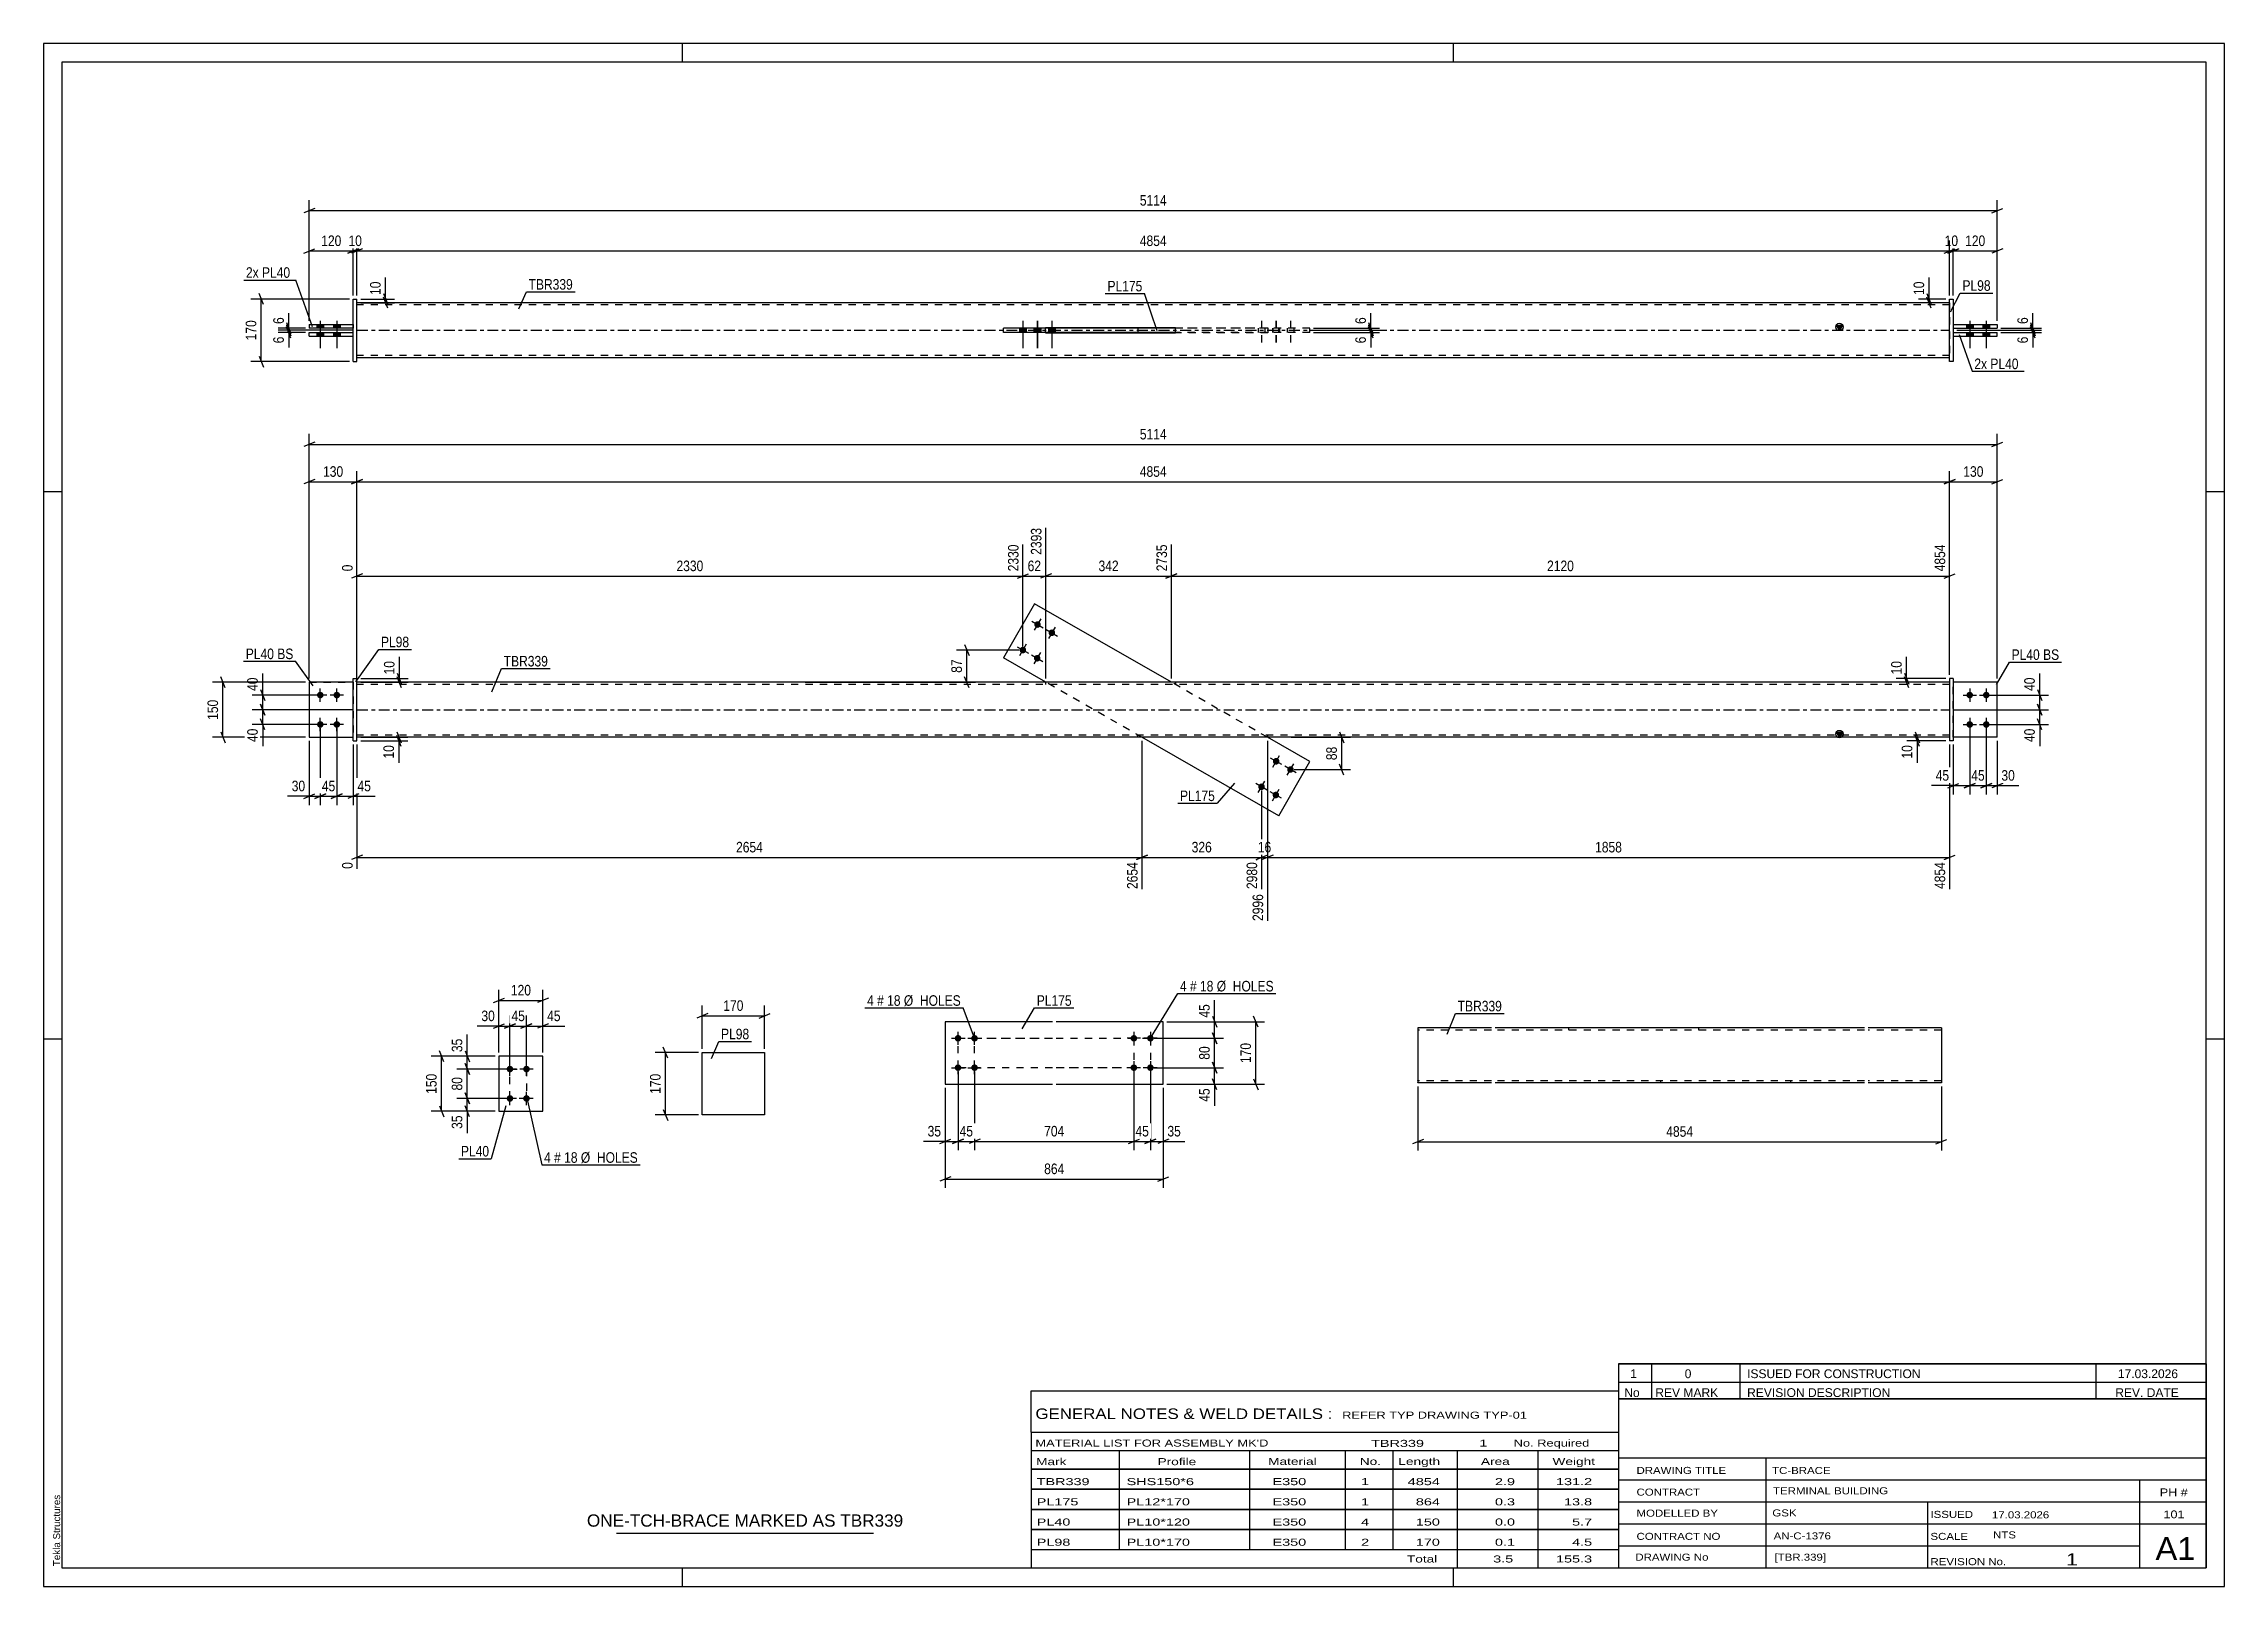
# Model space of a CAD drawing. Header units: millimetres. Extents: x 0 to 594, y 0 to 420.
import ezdxf

# ---------------------------------------------------------------- set-up
doc = ezdxf.new("R2010")
doc.units = ezdxf.units.MM
doc.linetypes.add('DXK_LINE_DOT2', pattern=[3.9198, 1.9599, -1.9599])
doc.linetypes.add('DXK_LINE_DOT3', pattern=[5.9187, 2.979, -0.9799, 0.9799, -0.9799])
doc.styles.add('Arial', font='ARIAL.TTF', dxfattribs={"height": 0.2})
doc.styles.add('Arial Narrow', font='ARIALN.TTF', dxfattribs={"height": 0.2})

# ---------------------------------------------------------------- blocks, each defined once
blk = doc.blocks.new('Unknown-580874158-1129')
at = {"color": 5, "linetype": 'Continuous'}
for p, q in [((594, 420), (0, 420)), ((0, 420), (0, 0)), ((174, 415), (174, 420)), ((384, 415), (384, 420)), ((594, 0), (594, 420)), ((589, 415), (5, 415)), ((5, 415), (5, 5)), ((589, 5), (589, 415)), ((5, 298), (0, 298)), ((594, 298), (589, 298)), ((5, 149), (0, 149)), ((594, 149), (589, 149)), ((0, 0), (594, 0)), ((5, 5), (589, 5)), ((174, 0), (174, 5)), ((384, 0), (384, 5))]:
    blk.add_line(p, q, dxfattribs=at)
at = {"color": 174, "linetype": 'Continuous', "style": 'Arial'}
blk.add_text('Tekla Structures', height=1.9102, rotation=90, dxfattribs=at).set_placement((4.5, 5.5))
blk = doc.blocks.new('Part-580874158-3508 - 3507')
at = {"color": 2, "linetype": 'Continuous'}
for p, q in [((274.77, 153.71), (245.57, 153.71)), ((245.57, 153.71), (245.57, 136.71)), ((304.97, 153.71), (275.77, 153.71)), ((304.97, 136.71), (304.97, 153.71)), ((245.57, 136.71), (274.77, 136.71)), ((275.77, 136.71), (304.97, 136.71))]:
    blk.add_line(p, q, dxfattribs=at)
blk = doc.blocks.new('Bolt-580874158-3509 - 3507')
at = {"linetype": 'Continuous'}
for points in [[(296.97, 148.31, -1), (296.97, 150.11, -1)], [(301.47, 148.31, -1), (301.47, 150.11, -1)], [(296.97, 140.31, -1), (296.97, 142.11, -1)], [(301.47, 140.31, -1), (301.47, 142.11, -1)]]:
    blk.add_hatch(color=1, dxfattribs=at).paths.add_polyline_path(points)
at = {"color": 1, "linetype": 'Continuous'}
for p, q in [((298.77, 149.21), (295.17, 149.21)), ((296.97, 151.01), (296.97, 147.41)), ((303.27, 149.21), (299.67, 149.21)), ((301.47, 151.01), (301.47, 147.41)), ((296.97, 143.01), (296.97, 139.41)), ((301.47, 143.01), (301.47, 139.41)), ((298.77, 141.21), (295.17, 141.21)), ((303.27, 141.21), (299.67, 141.21))]:
    blk.add_line(p, q, dxfattribs=at)
blk = doc.blocks.new('Bolt-580874158-3510 - 3507')
at = {"linetype": 'Continuous'}
for points in [[(249.07, 150.11, -1), (249.07, 148.31, -1)], [(253.57, 150.11, -1), (253.57, 148.31, -1)], [(249.07, 142.11, -1), (249.07, 140.31, -1)], [(253.57, 142.11, -1), (253.57, 140.31, -1)]]:
    blk.add_hatch(color=1, dxfattribs=at).paths.add_polyline_path(points)
at = {"color": 1, "linetype": 'Continuous'}
for p, q in [((247.27, 149.21), (250.87, 149.21)), ((249.07, 147.41), (249.07, 151.01)), ((251.77, 149.21), (255.37, 149.21)), ((253.57, 147.41), (253.57, 151.01)), ((249.07, 139.41), (249.07, 143.01)), ((253.57, 139.41), (253.57, 143.01)), ((247.27, 141.21), (250.87, 141.21)), ((251.77, 141.21), (255.37, 141.21))]:
    blk.add_line(p, q, dxfattribs=at)
blk = doc.blocks.new('Part-580874158-1555 - 1539')
at = {"color": 2, "linetype": 'Continuous'}
for p, q in [((124.02, 144.33), (124.02, 129.33)), ((136.02, 144.33), (124.02, 144.33)), ((136.02, 129.33), (136.02, 144.33)), ((124.02, 129.33), (136.02, 129.33))]:
    blk.add_line(p, q, dxfattribs=at)
blk = doc.blocks.new('Bolt-580874158-1560 - 1539')
at = {"linetype": 'Continuous'}
for points in [[(127.02, 139.93, -1), (127.02, 141.73, -1)], [(131.52, 139.93, -1), (131.52, 141.73, -1)], [(127.02, 131.93, -1), (127.02, 133.73, -1)], [(131.52, 131.93, -1), (131.52, 133.73, -1)]]:
    blk.add_hatch(color=1, dxfattribs=at).paths.add_polyline_path(points)
at = {"color": 1, "linetype": 'Continuous'}
for p, q in [((127.02, 139.03), (127.02, 142.63)), ((131.52, 139.03), (131.52, 142.63)), ((128.82, 140.83), (125.22, 140.83)), ((133.32, 140.83), (129.72, 140.83)), ((128.82, 132.83), (125.22, 132.83)), ((127.02, 131.03), (127.02, 134.63)), ((133.32, 132.83), (129.72, 132.83)), ((131.52, 131.03), (131.52, 134.63))]:
    blk.add_line(p, q, dxfattribs=at)
blk = doc.blocks.new('Part-580874158-1922 - 1901')
at = {"color": 7, "linetype": 'DXK_LINE_DOT2'}
for p, q in [((532.14, 246.15), (520.14, 246.15)), ((520.14, 231.15), (520.14, 246.15)), ((532.14, 231.15), (532.14, 246.15)), ((532.14, 231.15), (520.14, 231.15))]:
    blk.add_line(p, q, dxfattribs=at)
blk = doc.blocks.new('Part-580874158-1923 - 1901')
at = {"color": 2, "linetype": 'Continuous'}
for p, q in [((520.14, 247.15), (519.14, 247.15)), ((519.14, 247.15), (519.14, 230.15)), ((520.14, 247.15), (520.14, 230.15)), ((520.14, 230.15), (519.14, 230.15))]:
    blk.add_line(p, q, dxfattribs=at)
blk = doc.blocks.new('Part-580874158-1928 - 1901')
at = {"color": 2, "linetype": 'Continuous'}
for p, q in [((72.36, 246.15), (72.36, 231.15)), ((84.36, 246.15), (72.36, 246.15)), ((72.36, 231.15), (84.36, 231.15))]:
    blk.add_line(p, q, dxfattribs=at)
at = {"color": 7, "linetype": 'DXK_LINE_DOT2'}
blk.add_line((84.36, 231.15), (84.36, 246.15), dxfattribs=at)
blk = doc.blocks.new('Part-580874158-1912 - 1901')
at = {"linetype": 'Continuous'}
blk.add_hatch(color=2, dxfattribs=at).paths.add_polyline_path([(489.14, 231.15), (488.34, 232.55), (489.94, 232.55)])
at = {"color": 2, "linetype": 'Continuous'}
for p, q in [((173.36, 246.15), (85.36, 246.15)), ((519.14, 246.15), (173.46, 246.15)), ((489.14, 231.15), (488.34, 232.55)), ((488.34, 232.55), (489.94, 232.55)), ((489.94, 232.55), (489.14, 231.15)), ((173.36, 231.15), (85.36, 231.15)), ((519.14, 231.15), (173.46, 231.15))]:
    blk.add_line(p, q, dxfattribs=at)
at = {"color": 7, "linetype": 'DXK_LINE_DOT2'}
for p, q in [((85.36, 231.15), (85.36, 246.15)), ((173.36, 245.55), (85.36, 245.55)), ((519.14, 245.55), (173.46, 245.55)), ((272.89, 246.15), (272.89, 245.55)), ((308.33, 246.15), (308.33, 245.55)), ((519.14, 246.15), (519.14, 231.15)), ((173.36, 231.75), (85.36, 231.75)), ((519.14, 231.75), (173.46, 231.75)), ((298.02, 231.15), (298.02, 231.75)), ((333.47, 231.15), (333.47, 231.75))]:
    blk.add_line(p, q, dxfattribs=at)
at = {"color": 7, "linetype": 'DXK_LINE_DOT3'}
for p, q in [((85.36, 238.65), (173.36, 238.65)), ((173.46, 238.65), (519.14, 238.65))]:
    blk.add_line(p, q, dxfattribs=at)
at = {"color": 2, "linetype": 'Continuous'}
blk.add_circle((489.14, 232.05), 1, dxfattribs=at)
blk = doc.blocks.new('Part-580874158-1933 - 1901')
at = {"color": 7, "linetype": 'DXK_LINE_DOT2'}
for p, q in [((72.36, 246.15), (72.36, 231.15)), ((72.36, 246.15), (84.36, 246.15)), ((84.36, 246.15), (84.36, 231.15)), ((72.36, 231.15), (84.36, 231.15))]:
    blk.add_line(p, q, dxfattribs=at)
blk = doc.blocks.new('Part-580874158-1917 - 1901')
at = {"color": 2, "linetype": 'Continuous'}
for p, q in [((532.14, 246.15), (520.14, 246.15)), ((532.14, 231.15), (532.14, 246.15)), ((532.14, 231.15), (520.14, 231.15))]:
    blk.add_line(p, q, dxfattribs=at)
at = {"color": 7, "linetype": 'DXK_LINE_DOT2'}
blk.add_line((520.14, 231.15), (520.14, 246.15), dxfattribs=at)
blk = doc.blocks.new('Part-580874158-1938 - 1901')
at = {"color": 2, "linetype": 'Continuous'}
for p, q in [((84.36, 230.15), (84.36, 247.15)), ((84.36, 247.15), (85.36, 247.15)), ((85.36, 230.15), (85.36, 247.15)), ((84.36, 230.15), (85.36, 230.15))]:
    blk.add_line(p, q, dxfattribs=at)
blk = doc.blocks.new('Part-580874158-1943 - 1901')
at = {"color": 2, "linetype": 'Continuous'}
for p, q in [((269.91, 267.5), (261.46, 252.75)), ((307.19, 246.15), (269.91, 267.5)), ((272.99, 246.15), (261.46, 252.75)), ((336.44, 209.79), (299.17, 231.15)), ((344.89, 224.55), (333.37, 231.15)), ((336.44, 209.79), (344.89, 224.55))]:
    blk.add_line(p, q, dxfattribs=at)
at = {"color": 7, "linetype": 'DXK_LINE_DOT2'}
for p, q in [((299.17, 231.15), (272.99, 246.15)), ((333.37, 231.15), (307.19, 246.15))]:
    blk.add_line(p, q, dxfattribs=at)
blk = doc.blocks.new('Bolt-580874158-1944 - 1901')
at = {"linetype": 'Continuous'}
for points in [[(524.64, 243.55, -1), (524.64, 241.75, -1)], [(529.14, 243.55, -1), (529.14, 241.75, -1)], [(524.64, 235.55, -1), (524.64, 233.75, -1)], [(529.14, 235.55, -1), (529.14, 233.75, -1)]]:
    blk.add_hatch(color=1, dxfattribs=at).paths.add_polyline_path(points)
at = {"color": 1, "linetype": 'Continuous'}
for p, q in [((524.64, 244.45), (524.64, 240.85)), ((529.14, 244.45), (529.14, 240.85)), ((522.84, 242.65), (526.44, 242.65)), ((527.34, 242.65), (530.94, 242.65)), ((522.84, 234.65), (526.44, 234.65)), ((524.64, 236.45), (524.64, 232.85)), ((527.34, 234.65), (530.94, 234.65)), ((529.14, 236.45), (529.14, 232.85))]:
    blk.add_line(p, q, dxfattribs=at)
blk = doc.blocks.new('Bolt-580874158-1945 - 1901')
at = {"linetype": 'Continuous'}
for points in [[(75.36, 241.75, -1), (75.36, 243.55, -1)], [(79.86, 241.75, -1), (79.86, 243.55, -1)], [(75.36, 233.75, -1), (75.36, 235.55, -1)], [(79.86, 233.75, -1), (79.86, 235.55, -1)]]:
    blk.add_hatch(color=1, dxfattribs=at).paths.add_polyline_path(points)
at = {"color": 1, "linetype": 'Continuous'}
for p, q in [((75.36, 240.85), (75.36, 244.45)), ((79.86, 240.85), (79.86, 244.45)), ((77.16, 242.65), (73.56, 242.65)), ((81.66, 242.65), (78.06, 242.65)), ((77.16, 234.65), (73.56, 234.65)), ((75.36, 232.85), (75.36, 236.45)), ((81.66, 234.65), (78.06, 234.65)), ((79.86, 232.85), (79.86, 236.45))]:
    blk.add_line(p, q, dxfattribs=at)
blk = doc.blocks.new('Bolt-580874158-1946 - 1901')
at = {"linetype": 'Continuous'}
for points in [[(271.16, 262.63, -1), (270.27, 261.07, -1)], [(267.18, 255.69, -1), (266.29, 254.13, -1)], [(275.07, 260.4, -1), (274.17, 258.83, -1)], [(271.09, 253.45, -1), (270.19, 251.89, -1)]]:
    blk.add_hatch(color=1, dxfattribs=at).paths.add_polyline_path(points)
at = {"color": 1, "linetype": 'Continuous'}
for p, q in [((269.15, 262.75), (272.28, 260.96)), ((271.61, 263.41), (269.82, 260.29)), ((265.18, 255.8), (268.3, 254.02)), ((267.63, 256.47), (265.84, 253.35)), ((273.06, 260.51), (276.18, 258.72)), ((275.51, 261.18), (273.72, 258.05)), ((269.08, 253.57), (272.2, 251.78)), ((271.54, 254.24), (269.75, 251.11))]:
    blk.add_line(p, q, dxfattribs=at)
blk = doc.blocks.new('Bolt-580874158-1947 - 1901')
at = {"linetype": 'Continuous'}
for points in [[(335.27, 223.84, -1), (336.16, 225.4, -1)], [(339.17, 221.6, -1), (340.07, 223.16, -1)], [(331.29, 216.89, -1), (332.19, 218.46, -1)], [(335.2, 214.66, -1), (336.09, 216.22, -1)]]:
    blk.add_hatch(color=1, dxfattribs=at).paths.add_polyline_path(points)
at = {"color": 1, "linetype": 'Continuous'}
for p, q in [((334.82, 223.06), (336.61, 226.18)), ((337.28, 223.72), (334.15, 225.51)), ((341.18, 221.49), (338.06, 223.27)), ((338.73, 220.82), (340.52, 223.94)), ((333.3, 216.78), (330.18, 218.57)), ((330.84, 216.11), (332.63, 219.24)), ((337.21, 214.54), (334.08, 216.33)), ((334.75, 213.88), (336.54, 217))]:
    blk.add_line(p, q, dxfattribs=at)
blk = doc.blocks.new('Part-580874158-2347 - 2328')
at = {"color": 2, "linetype": 'Continuous'}
for p, q in [((72.36, 340.36), (72.36, 341.36)), ((72.36, 341.36), (84.36, 341.36)), ((72.36, 340.36), (84.36, 340.36))]:
    blk.add_line(p, q, dxfattribs=at)
at = {"color": 7, "linetype": 'DXK_LINE_DOT2'}
blk.add_line((84.36, 340.36), (84.36, 341.36), dxfattribs=at)
blk = doc.blocks.new('Bolt-580874158-2331 - 2328')
at = {"linetype": 'Continuous'}
for points in [[(74.46, 342.56), (76.26, 342.56), (76.26, 343.56), (74.46, 343.56)], [(74.46, 342.56), (76.26, 342.56), (76.26, 343.56), (74.46, 343.56)], [(74.46, 340.36), (76.26, 340.36), (76.26, 341.36), (74.46, 341.36)], [(74.46, 340.36), (76.26, 340.36), (76.26, 341.36), (74.46, 341.36)], [(78.96, 342.56), (80.76, 342.56), (80.76, 343.56), (78.96, 343.56)], [(78.96, 342.56), (80.76, 342.56), (80.76, 343.56), (78.96, 343.56)], [(78.96, 340.36), (80.76, 340.36), (80.76, 341.36), (78.96, 341.36)], [(78.96, 340.36), (80.76, 340.36), (80.76, 341.36), (78.96, 341.36)]]:
    blk.add_hatch(color=1, dxfattribs=at).paths.add_polyline_path(points)
at = {"color": 1, "linetype": 'Continuous'}
for p, q in [((75.36, 344.56), (75.36, 337.06)), ((75.36, 344.56), (75.36, 337.06)), ((79.86, 344.56), (79.86, 337.06)), ((79.86, 344.56), (79.86, 337.06)), ((74.46, 343.56), (74.46, 342.56)), ((74.46, 343.56), (74.46, 342.56)), ((74.46, 341.36), (74.46, 340.36)), ((74.46, 341.36), (74.46, 340.36)), ((76.26, 343.56), (76.26, 342.56)), ((76.26, 343.56), (76.26, 342.56)), ((76.26, 341.36), (76.26, 340.36)), ((76.26, 341.36), (76.26, 340.36)), ((78.96, 343.56), (78.96, 342.56)), ((78.96, 343.56), (78.96, 342.56)), ((78.96, 341.36), (78.96, 340.36)), ((78.96, 341.36), (78.96, 340.36)), ((80.76, 343.56), (80.76, 342.56)), ((80.76, 343.56), (80.76, 342.56)), ((80.76, 341.36), (80.76, 340.36)), ((80.76, 341.36), (80.76, 340.36))]:
    blk.add_line(p, q, dxfattribs=at)
blk = doc.blocks.new('Bolt-580874158-2330 - 2328')
at = {"linetype": 'Continuous'}
for points in [[(525.54, 343.56), (523.74, 343.56), (523.74, 342.56), (525.54, 342.56)], [(525.54, 343.56), (523.74, 343.56), (523.74, 342.56), (525.54, 342.56)], [(525.54, 341.36), (523.74, 341.36), (523.74, 340.36), (525.54, 340.36)], [(525.54, 341.36), (523.74, 341.36), (523.74, 340.36), (525.54, 340.36)], [(530.04, 343.56), (528.24, 343.56), (528.24, 342.56), (530.04, 342.56)], [(530.04, 343.56), (528.24, 343.56), (528.24, 342.56), (530.04, 342.56)], [(530.04, 341.36), (528.24, 341.36), (528.24, 340.36), (530.04, 340.36)], [(530.04, 341.36), (528.24, 341.36), (528.24, 340.36), (530.04, 340.36)]]:
    blk.add_hatch(color=1, dxfattribs=at).paths.add_polyline_path(points)
at = {"color": 1, "linetype": 'Continuous'}
for p, q in [((524.64, 344.56), (524.64, 337.06)), ((524.64, 344.56), (524.64, 337.06)), ((529.14, 344.56), (529.14, 337.06)), ((529.14, 344.56), (529.14, 337.06)), ((523.74, 343.56), (523.74, 342.56)), ((523.74, 343.56), (523.74, 342.56)), ((523.74, 341.36), (523.74, 340.36)), ((523.74, 341.36), (523.74, 340.36)), ((525.54, 343.56), (525.54, 342.56)), ((525.54, 343.56), (525.54, 342.56)), ((525.54, 341.36), (525.54, 340.36)), ((525.54, 341.36), (525.54, 340.36)), ((528.24, 343.56), (528.24, 342.56)), ((528.24, 343.56), (528.24, 342.56)), ((528.24, 341.36), (528.24, 340.36)), ((528.24, 341.36), (528.24, 340.36)), ((530.04, 343.56), (530.04, 342.56)), ((530.04, 343.56), (530.04, 342.56)), ((530.04, 341.36), (530.04, 340.36)), ((530.04, 341.36), (530.04, 340.36))]:
    blk.add_line(p, q, dxfattribs=at)
blk = doc.blocks.new('Part-580874158-2336 - 2328')
at = {"color": 2, "linetype": 'Continuous'}
for p, q in [((261.46, 341.36), (261.46, 342.56)), ((308.33, 342.56), (261.46, 342.56)), ((308.33, 341.36), (261.46, 341.36)), ((269.91, 341.36), (269.91, 342.56))]:
    blk.add_line(p, q, dxfattribs=at)
at = {"color": 7, "linetype": 'DXK_LINE_DOT2'}
for p, q in [((344.89, 342.56), (308.33, 342.56)), ((344.89, 341.36), (308.33, 341.36)), ((336.44, 341.36), (336.44, 342.56)), ((344.89, 341.36), (344.89, 342.56))]:
    blk.add_line(p, q, dxfattribs=at)
blk = doc.blocks.new('Part-580874158-2337 - 2328')
at = {"color": 2, "linetype": 'Continuous'}
for p, q in [((84.36, 333.46), (84.36, 350.46)), ((84.36, 350.46), (85.36, 350.46)), ((85.36, 333.46), (85.36, 350.46)), ((84.36, 333.46), (85.36, 333.46))]:
    blk.add_line(p, q, dxfattribs=at)
blk = doc.blocks.new('Part-580874158-2342 - 2328')
at = {"color": 2, "linetype": 'Continuous'}
for p, q in [((72.36, 343.56), (72.36, 342.56)), ((72.36, 343.56), (84.36, 343.56)), ((84.36, 342.56), (72.36, 342.56))]:
    blk.add_line(p, q, dxfattribs=at)
at = {"color": 7, "linetype": 'DXK_LINE_DOT2'}
blk.add_line((84.36, 343.56), (84.36, 342.56), dxfattribs=at)
blk = doc.blocks.new('Part-580874158-2352 - 2328')
at = {"color": 2, "linetype": 'Continuous'}
for p, q in [((519.14, 333.46), (519.14, 350.46)), ((519.14, 350.46), (520.14, 350.46)), ((520.14, 350.46), (520.14, 333.46)), ((520.14, 333.46), (519.14, 333.46))]:
    blk.add_line(p, q, dxfattribs=at)
blk = doc.blocks.new('Part-580874158-2357 - 2328')
at = {"color": 2, "linetype": 'Continuous'}
for p, q in [((520.14, 343.56), (532.14, 343.56)), ((520.14, 342.56), (532.14, 342.56)), ((532.14, 343.56), (532.14, 342.56))]:
    blk.add_line(p, q, dxfattribs=at)
at = {"color": 7, "linetype": 'DXK_LINE_DOT2'}
blk.add_line((520.14, 343.56), (520.14, 342.56), dxfattribs=at)
blk = doc.blocks.new('Part-580874158-2362 - 2328')
at = {"color": 2, "linetype": 'Continuous'}
for p, q in [((520.14, 341.36), (532.14, 341.36)), ((520.14, 340.36), (532.14, 340.36)), ((532.14, 340.36), (532.14, 341.36))]:
    blk.add_line(p, q, dxfattribs=at)
at = {"color": 7, "linetype": 'DXK_LINE_DOT2'}
blk.add_line((520.14, 341.36), (520.14, 340.36), dxfattribs=at)
blk = doc.blocks.new('Part-580874158-2367 - 2328')
at = {"linetype": 'Continuous'}
blk.add_hatch(color=2, dxfattribs=at).paths.add_polyline_path([(489.14, 341.96), (488.34, 343.36), (489.94, 343.36)])
at = {"color": 2, "linetype": 'Continuous'}
for p, q in [((173.36, 349.46), (85.36, 349.46)), ((519.14, 349.46), (173.46, 349.46)), ((272.89, 342.66), (272.89, 342.56)), ((308.33, 342.66), (272.89, 342.66)), ((272.89, 341.26), (272.89, 341.36)), ((272.89, 341.26), (308.33, 341.26)), ((298.02, 342.56), (298.02, 342.66)), ((298.02, 341.26), (298.02, 341.36)), ((308.33, 341.26), (308.33, 342.66)), ((489.14, 341.96), (488.34, 343.36)), ((488.34, 343.36), (489.94, 343.36)), ((489.94, 343.36), (489.14, 341.96)), ((173.36, 334.46), (85.36, 334.46)), ((519.14, 334.46), (173.46, 334.46))]:
    blk.add_line(p, q, dxfattribs=at)
at = {"color": 7, "linetype": 'DXK_LINE_DOT2'}
for p, q in [((85.36, 334.46), (85.36, 349.46)), ((173.36, 348.86), (85.36, 348.86)), ((519.14, 348.86), (173.46, 348.86)), ((519.14, 349.46), (519.14, 334.46)), ((272.89, 341.36), (272.89, 342.66)), ((298.02, 342.66), (298.02, 341.36)), ((308.33, 342.66), (333.47, 342.66)), ((333.47, 341.26), (308.33, 341.26)), ((333.47, 342.66), (333.47, 341.26)), ((173.36, 335.06), (85.36, 335.06)), ((519.14, 335.06), (173.46, 335.06))]:
    blk.add_line(p, q, dxfattribs=at)
at = {"color": 7, "linetype": 'DXK_LINE_DOT3'}
for p, q in [((85.36, 341.96), (173.36, 341.96)), ((173.46, 341.96), (519.14, 341.96))]:
    blk.add_line(p, q, dxfattribs=at)
at = {"color": 2, "linetype": 'Continuous'}
blk.add_circle((489.14, 342.86), 1, dxfattribs=at)
blk = doc.blocks.new('Bolt-580874158-2373 - 2328')
at = {"linetype": 'Continuous'}
for points in [[(267.64, 342.56), (265.84, 342.56), (265.84, 341.36), (267.64, 341.36)], [(271.54, 342.56), (269.74, 342.56), (269.74, 341.36), (271.54, 341.36)], [(271.61, 342.56), (269.81, 342.56), (269.81, 341.36), (271.61, 341.36)], [(275.52, 342.56), (273.72, 342.56), (273.72, 341.36), (275.52, 341.36)]]:
    blk.add_hatch(color=1, dxfattribs=at).paths.add_polyline_path(points)
at = {"color": 1, "linetype": 'Continuous'}
for p, q in [((266.74, 344.56), (266.74, 337.06)), ((270.64, 344.56), (270.64, 337.06)), ((270.71, 344.56), (270.71, 337.06)), ((274.62, 344.56), (274.62, 337.06)), ((265.84, 342.56), (265.84, 341.36)), ((267.64, 342.56), (267.64, 341.36)), ((269.74, 342.56), (269.74, 341.36)), ((269.81, 342.56), (269.81, 341.36)), ((271.54, 342.56), (271.54, 341.36)), ((271.61, 342.56), (271.61, 341.36)), ((273.72, 342.56), (273.72, 341.36)), ((275.52, 342.56), (275.52, 341.36))]:
    blk.add_line(p, q, dxfattribs=at)
blk = doc.blocks.new('Bolt-580874158-2374 - 2328')
at = {"color": 1, "linetype": 'DXK_LINE_DOT2'}
for p, q in [((331.74, 344.56), (331.74, 337.06)), ((335.64, 344.56), (335.64, 337.06)), ((335.72, 344.56), (335.72, 337.06)), ((339.62, 344.56), (339.62, 337.06)), ((330.84, 342.56), (330.84, 341.36)), ((332.64, 342.56), (332.64, 341.36)), ((334.74, 342.56), (334.74, 341.36)), ((334.82, 342.56), (334.82, 341.36)), ((336.54, 342.56), (336.54, 341.36)), ((336.62, 342.56), (336.62, 341.36)), ((338.72, 342.56), (338.72, 341.36)), ((340.52, 342.56), (340.52, 341.36))]:
    blk.add_line(p, q, dxfattribs=at)
blk = doc.blocks.new('Part-580874158-1515 - 1499')
at = {"color": 2, "linetype": 'Continuous'}
for p, q in [((179.39, 145.33), (196.39, 145.33)), ((179.39, 128.33), (179.39, 145.33)), ((196.39, 145.33), (196.39, 128.33)), ((196.39, 128.33), (179.39, 128.33))]:
    blk.add_line(p, q, dxfattribs=at)
blk = doc.blocks.new('Part-580874158-1478 - 1462')
at = {"color": 2, "linetype": 'Continuous'}
for p, q in [((374.34, 152.06), (374.34, 137.15)), ((394.34, 152.06), (374.34, 152.06)), ((495.93, 152.06), (395.34, 152.06)), ((516.93, 152.06), (496.93, 152.06)), ((516.93, 152.06), (516.93, 137.06)), ((374.34, 137.06), (374.34, 137.15)), ((394.34, 137.06), (374.34, 137.06)), ((495.93, 137.06), (395.34, 137.06)), ((516.93, 137.06), (496.93, 137.06))]:
    blk.add_line(p, q, dxfattribs=at)
at = {"color": 7, "linetype": 'DXK_LINE_DOT2'}
for p, q in [((394.34, 151.46), (374.34, 151.46)), ((495.93, 151.46), (395.34, 151.46)), ((415.34, 152.06), (415.34, 151.46)), ((450.79, 152.06), (450.79, 151.46)), ((516.93, 151.46), (496.93, 151.46)), ((374.34, 137.66), (374.34, 137.7)), ((394.34, 137.66), (374.34, 137.66)), ((495.93, 137.66), (395.34, 137.66)), ((440.48, 137.06), (440.48, 137.66)), ((475.93, 137.06), (475.93, 137.66)), ((516.93, 137.66), (496.93, 137.66)), ((516.93, 137.66), (516.93, 137.7))]:
    blk.add_line(p, q, dxfattribs=at)
blk = doc.blocks.new('Rectangle-580874158-3683 - 3507')
at = {"color": 1, "linetype": 'DXK_LINE_DOT2'}
for p, q in [((249.07, 149.21), (274.77, 149.21)), ((249.07, 141.21), (249.07, 149.21)), ((275.77, 149.21), (301.47, 149.21)), ((301.47, 149.21), (301.47, 141.21)), ((274.77, 141.21), (249.07, 141.21)), ((301.47, 141.21), (275.77, 141.21))]:
    blk.add_line(p, q, dxfattribs=at)
blk = doc.blocks.new('Rectangle-580874158-1669 - 1539')
at = {"color": 1, "linetype": 'DXK_LINE_DOT2'}
blk.add_lwpolyline([(127.02, 140.83), (131.52, 140.83), (131.52, 132.83), (127.02, 132.83), (127.02, 140.83)], close=True, dxfattribs=at)
blk = doc.blocks.new('Rectangle-580874158-3693 - 3507')
at = {"color": 1, "linetype": 'DXK_LINE_DOT2'}
for p, q in [((253.57, 149.21), (274.77, 149.21)), ((253.57, 141.21), (253.57, 149.21)), ((275.77, 149.21), (296.97, 149.21)), ((296.97, 149.21), (296.97, 141.21)), ((274.77, 141.21), (253.57, 141.21)), ((296.97, 141.21), (275.77, 141.21))]:
    blk.add_line(p, q, dxfattribs=at)
blk = doc.blocks.new('StraightDimension-580874158-3515 - 3507')
at = {"color": 7, "linetype": 'Continuous'}
for p, q in [((301.47, 140.21), (301.47, 118.74)), ((304.97, 135.71), (304.97, 118.74)), ((299.97, 120.54), (302.97, 121.74)), ((301.47, 121.14), (304.97, 121.14)), ((306.47, 121.74), (303.47, 120.54))]:
    blk.add_line(p, q, dxfattribs=at)
at = {"color": 0}
blk.add_wipeout([(310.36, 121.89), (310.36, 126.09), (305.5, 126.09), (305.5, 121.89)], dxfattribs=at)
at = {"color": 7, "linetype": 'Continuous'}
blk.add_line((304.97, 121.14), (310.88, 121.14), dxfattribs=at)
blk.add_line((304.97, 121.14), (310.88, 121.14), dxfattribs=at)
at = {"color": 3, "style": 'Arial Narrow'}
blk.add_text('35', height=2.863, dxfattribs=at).set_placement((306.1, 122.49))
blk = doc.blocks.new('StraightDimension-580874158-3516 - 3507')
at = {"color": 7, "linetype": 'Continuous'}
for p, q in [((296.97, 140.21), (296.97, 118.74)), ((301.47, 140.21), (301.47, 118.74)), ((295.47, 120.54), (298.47, 121.74)), ((296.97, 121.14), (301.47, 121.14)), ((302.97, 121.74), (299.97, 120.54))]:
    blk.add_line(p, q, dxfattribs=at)
at = {"color": 0}
blk.add_wipeout([(301.65, 121.89), (301.65, 126.09), (296.8, 126.09), (296.8, 121.89)], dxfattribs=at)
at = {"color": 3, "style": 'Arial Narrow'}
blk.add_text('45', height=2.863, dxfattribs=at).set_placement((297.4, 122.49))
blk = doc.blocks.new('StraightDimension-580874158-3517 - 3507')
at = {"color": 7, "linetype": 'Continuous'}
for p, q in [((253.57, 140.21), (253.57, 118.74)), ((296.97, 140.21), (296.97, 118.74)), ((255.07, 121.74), (252.07, 120.54)), ((253.57, 121.14), (296.97, 121.14)), ((295.47, 120.54), (298.47, 121.74))]:
    blk.add_line(p, q, dxfattribs=at)
at = {"color": 0}
blk.add_wipeout([(278.62, 121.89), (278.62, 126.09), (271.93, 126.09), (271.93, 121.89)], dxfattribs=at)
at = {"color": 3, "style": 'Arial Narrow'}
blk.add_text('704', height=2.863, dxfattribs=at).set_placement((272.53, 122.49))
blk = doc.blocks.new('StraightDimension-580874158-3518 - 3507')
at = {"color": 7, "linetype": 'Continuous'}
for p, q in [((249.07, 140.21), (249.07, 118.74)), ((253.57, 140.21), (253.57, 118.74)), ((247.57, 120.54), (250.57, 121.74)), ((249.07, 121.14), (253.57, 121.14)), ((255.07, 121.74), (252.07, 120.54))]:
    blk.add_line(p, q, dxfattribs=at)
at = {"color": 0}
blk.add_wipeout([(253.75, 121.89), (253.75, 126.09), (248.9, 126.09), (248.9, 121.89)], dxfattribs=at)
at = {"color": 3, "style": 'Arial Narrow'}
blk.add_text('45', height=2.863, dxfattribs=at).set_placement((249.5, 122.49))
blk = doc.blocks.new('StraightDimension-580874158-3519 - 3507')
at = {"color": 7, "linetype": 'Continuous'}
for p, q in [((249.07, 140.21), (249.07, 118.74)), ((245.57, 135.71), (245.57, 118.74)), ((244.07, 120.54), (247.07, 121.74)), ((245.57, 121.14), (249.07, 121.14)), ((250.57, 121.74), (247.57, 120.54))]:
    blk.add_line(p, q, dxfattribs=at)
at = {"color": 0}
blk.add_wipeout([(245.05, 121.89), (245.05, 126.09), (240.19, 126.09), (240.19, 121.89)], dxfattribs=at)
at = {"color": 7, "linetype": 'Continuous'}
blk.add_line((245.57, 121.14), (239.67, 121.14), dxfattribs=at)
blk.add_line((245.57, 121.14), (239.67, 121.14), dxfattribs=at)
at = {"color": 3, "style": 'Arial Narrow'}
blk.add_text('35', height=2.863, dxfattribs=at).set_placement((240.79, 122.49))
blk = doc.blocks.new('StraightDimension-580874158-3658 - 3507')
at = {"color": 7, "linetype": 'Continuous'}
for p, q in [((302.47, 149.21), (321.36, 149.21)), ((318.36, 150.71), (319.56, 147.71)), ((318.96, 141.21), (318.96, 149.21)), ((319.56, 139.71), (318.36, 142.71)), ((302.47, 141.21), (321.36, 141.21))]:
    blk.add_line(p, q, dxfattribs=at)
at = {"color": 0}
blk.add_wipeout([(318.21, 147.64), (314.01, 147.64), (314.01, 142.78), (318.21, 142.78)], dxfattribs=at)
at = {"color": 3, "style": 'Arial Narrow'}
blk.add_text('80', height=2.863, rotation=90.00021, dxfattribs=at).set_placement((317.61, 143.38))
blk = doc.blocks.new('StraightDimension-580874158-3535 - 3507')
at = {"color": 7, "linetype": 'Continuous'}
for p, q in [((245.57, 135.71), (245.57, 108.49)), ((304.97, 135.71), (304.97, 108.49)), ((247.07, 111.49), (244.07, 110.29)), ((245.57, 110.89), (304.97, 110.89)), ((303.47, 110.29), (306.47, 111.49))]:
    blk.add_line(p, q, dxfattribs=at)
at = {"color": 0}
blk.add_wipeout([(278.62, 111.64), (278.62, 115.84), (271.93, 115.84), (271.93, 111.64)], dxfattribs=at)
at = {"color": 3, "style": 'Arial Narrow'}
blk.add_text('864', height=2.863, dxfattribs=at).set_placement((272.53, 112.24))
blk = doc.blocks.new('StraightDimension-580874158-3555 - 3507')
at = {"color": 7, "linetype": 'Continuous'}
for p, q in [((330.79, 152.21), (329.59, 155.21)), ((305.97, 153.71), (332.59, 153.71)), ((330.19, 136.71), (330.19, 153.71)), ((305.97, 136.71), (332.59, 136.71)), ((329.59, 138.21), (330.79, 135.21))]:
    blk.add_line(p, q, dxfattribs=at)
at = {"color": 0}
blk.add_wipeout([(329.44, 148.55), (325.24, 148.55), (325.24, 141.87), (329.44, 141.87)], dxfattribs=at)
at = {"color": 3, "style": 'Arial Narrow'}
blk.add_text('170', height=2.863, rotation=90.00021, dxfattribs=at).set_placement((328.84, 142.47))
blk = doc.blocks.new('StraightDimension-580874158-3657 - 3507')
at = {"color": 7, "linetype": 'Continuous'}
for p, q in [((318.36, 155.21), (319.56, 152.21)), ((302.47, 149.21), (321.36, 149.21)), ((305.97, 153.71), (321.36, 153.71)), ((319.56, 147.71), (318.36, 150.71)), ((318.96, 149.21), (318.96, 153.71))]:
    blk.add_line(p, q, dxfattribs=at)
at = {"color": 0}
blk.add_wipeout([(318.21, 159.09), (314.01, 159.09), (314.01, 154.23), (318.21, 154.23)], dxfattribs=at)
at = {"color": 7, "linetype": 'Continuous'}
blk.add_line((318.96, 153.71), (318.96, 159.61), dxfattribs=at)
blk.add_line((318.96, 153.71), (318.96, 159.61), dxfattribs=at)
at = {"color": 3, "style": 'Arial Narrow'}
blk.add_text('45', height=2.863, rotation=90.00021, dxfattribs=at).set_placement((317.61, 154.83))
blk = doc.blocks.new('StraightDimension-580874158-3659 - 3507')
at = {"color": 7, "linetype": 'Continuous'}
for p, q in [((318.36, 142.71), (319.56, 139.71)), ((302.47, 141.21), (321.36, 141.21)), ((305.97, 136.71), (321.36, 136.71)), ((319.56, 135.21), (318.36, 138.21)), ((318.96, 136.71), (318.96, 141.21))]:
    blk.add_line(p, q, dxfattribs=at)
at = {"color": 0}
blk.add_wipeout([(318.21, 136.18), (314.01, 136.18), (314.01, 131.33), (318.21, 131.33)], dxfattribs=at)
at = {"color": 7, "linetype": 'Continuous'}
blk.add_line((318.96, 136.71), (318.96, 130.8), dxfattribs=at)
blk.add_line((318.96, 136.71), (318.96, 130.8), dxfattribs=at)
at = {"color": 3, "style": 'Arial Narrow'}
blk.add_text('45', height=2.863, rotation=90.00021, dxfattribs=at).set_placement((317.61, 131.93))
blk = doc.blocks.new('StraightDimension-580874158-1579 - 1539')
at = {"color": 7, "linetype": 'Continuous'}
for p, q in [((124.02, 145.33), (124.02, 155.38)), ((127.02, 141.83), (127.02, 155.38)), ((122.52, 151.93), (125.52, 153.13)), ((124.02, 152.53), (127.02, 152.53)), ((128.52, 153.13), (125.52, 151.93))]:
    blk.add_line(p, q, dxfattribs=at)
at = {"color": 0}
blk.add_wipeout([(123.5, 153.28), (123.5, 157.48), (118.64, 157.48), (118.64, 153.28)], dxfattribs=at)
at = {"color": 7, "linetype": 'Continuous'}
blk.add_line((124.02, 152.53), (118.11, 152.53), dxfattribs=at)
blk.add_line((124.02, 152.53), (118.11, 152.53), dxfattribs=at)
at = {"color": 3, "style": 'Arial Narrow'}
blk.add_text('30', height=2.863, dxfattribs=at).set_placement((119.24, 153.88))
blk = doc.blocks.new('StraightDimension-580874158-1656 - 1539')
at = {"color": 7, "linetype": 'Continuous'}
for p, q in [((123.02, 144.33), (112.54, 144.33)), ((114.79, 145.83), (115.99, 142.83)), ((115.39, 140.83), (115.39, 144.33)), ((126.02, 140.83), (112.54, 140.83)), ((115.99, 139.33), (114.79, 142.33))]:
    blk.add_line(p, q, dxfattribs=at)
at = {"color": 0}
blk.add_wipeout([(114.64, 149.71), (110.44, 149.71), (110.44, 144.85), (114.64, 144.85)], dxfattribs=at)
at = {"color": 7, "linetype": 'Continuous'}
blk.add_line((115.39, 144.33), (115.39, 150.23), dxfattribs=at)
blk.add_line((115.39, 144.33), (115.39, 150.23), dxfattribs=at)
at = {"color": 3, "style": 'Arial Narrow'}
blk.add_text('35', height=2.863, rotation=90.00021, dxfattribs=at).set_placement((114.04, 145.45))
blk = doc.blocks.new('StraightDimension-580874158-1592 - 1539')
at = {"color": 7, "linetype": 'Continuous'}
for p, q in [((127.02, 141.83), (127.02, 155.38)), ((131.52, 141.83), (131.52, 155.38)), ((125.52, 151.93), (128.52, 153.13)), ((127.02, 152.53), (131.52, 152.53)), ((133.02, 153.13), (130.02, 151.93))]:
    blk.add_line(p, q, dxfattribs=at)
at = {"color": 0}
blk.add_wipeout([(131.7, 153.28), (131.7, 157.48), (126.84, 157.48), (126.84, 153.28)], dxfattribs=at)
at = {"color": 3, "style": 'Arial Narrow'}
blk.add_text('45', height=2.863, dxfattribs=at).set_placement((127.44, 153.88))
blk = doc.blocks.new('StraightDimension-580874158-1562 - 1539')
at = {"color": 7, "linetype": 'Continuous'}
for p, q in [((124.02, 145.33), (124.02, 162.38)), ((136.02, 145.33), (136.02, 162.38)), ((122.52, 158.93), (125.52, 160.13)), ((124.02, 159.53), (136.02, 159.53)), ((137.52, 160.13), (134.52, 158.93))]:
    blk.add_line(p, q, dxfattribs=at)
at = {"color": 0}
blk.add_wipeout([(133.36, 160.28), (133.36, 164.48), (126.68, 164.48), (126.68, 160.28)], dxfattribs=at)
at = {"color": 3, "style": 'Arial Narrow'}
blk.add_text('120', height=2.863, dxfattribs=at).set_placement((127.28, 160.88))
blk = doc.blocks.new('StraightDimension-580874158-1602 - 1539')
at = {"color": 7, "linetype": 'Continuous'}
for p, q in [((131.52, 141.83), (131.52, 155.38)), ((136.02, 145.33), (136.02, 155.38)), ((130.02, 151.93), (133.02, 153.13)), ((131.52, 152.53), (136.02, 152.53)), ((137.52, 153.13), (134.52, 151.93))]:
    blk.add_line(p, q, dxfattribs=at)
at = {"color": 0}
blk.add_wipeout([(141.4, 153.28), (141.4, 157.48), (136.55, 157.48), (136.55, 153.28)], dxfattribs=at)
at = {"color": 7, "linetype": 'Continuous'}
blk.add_line((136.02, 152.53), (141.93, 152.53), dxfattribs=at)
blk.add_line((136.02, 152.53), (141.93, 152.53), dxfattribs=at)
at = {"color": 3, "style": 'Arial Narrow'}
blk.add_text('45', height=2.863, dxfattribs=at).set_placement((137.15, 153.88))
blk = doc.blocks.new('StraightDimension-580874158-1616 - 1539')
at = {"color": 7, "linetype": 'Continuous'}
for p, q in [((123.02, 144.33), (105.54, 144.33)), ((108.99, 142.83), (107.79, 145.83)), ((108.39, 129.33), (108.39, 144.33)), ((107.79, 130.83), (108.99, 127.83)), ((123.02, 129.33), (105.54, 129.33))]:
    blk.add_line(p, q, dxfattribs=at)
at = {"color": 0}
blk.add_wipeout([(107.64, 140.17), (103.44, 140.17), (103.44, 133.48), (107.64, 133.48)], dxfattribs=at)
at = {"color": 3, "style": 'Arial Narrow'}
blk.add_text('150', height=2.863, rotation=90.00021, dxfattribs=at).set_placement((107.04, 134.08))
blk = doc.blocks.new('StraightDimension-580874158-1633 - 1539')
at = {"color": 7, "linetype": 'Continuous'}
for p, q in [((126.02, 132.83), (112.54, 132.83)), ((114.79, 134.33), (115.99, 131.33)), ((115.99, 127.83), (114.79, 130.83)), ((115.39, 129.33), (115.39, 132.83)), ((123.02, 129.33), (112.54, 129.33))]:
    blk.add_line(p, q, dxfattribs=at)
at = {"color": 0}
blk.add_wipeout([(114.64, 128.8), (110.44, 128.8), (110.44, 123.94), (114.64, 123.94)], dxfattribs=at)
at = {"color": 7, "linetype": 'Continuous'}
blk.add_line((115.39, 129.33), (115.39, 123.42), dxfattribs=at)
blk.add_line((115.39, 129.33), (115.39, 123.42), dxfattribs=at)
at = {"color": 3, "style": 'Arial Narrow'}
blk.add_text('35', height=2.863, rotation=90.00021, dxfattribs=at).set_placement((114.04, 124.54))
blk = doc.blocks.new('StraightDimension-580874158-1646 - 1539')
at = {"color": 7, "linetype": 'Continuous'}
for p, q in [((126.02, 140.83), (112.54, 140.83)), ((114.79, 142.33), (115.99, 139.33)), ((115.39, 132.83), (115.39, 140.83)), ((126.02, 132.83), (112.54, 132.83)), ((115.99, 131.33), (114.79, 134.33))]:
    blk.add_line(p, q, dxfattribs=at)
at = {"color": 0}
blk.add_wipeout([(114.64, 139.25), (110.44, 139.25), (110.44, 134.4), (114.64, 134.4)], dxfattribs=at)
at = {"color": 3, "style": 'Arial Narrow'}
blk.add_text('80', height=2.863, rotation=90.00021, dxfattribs=at).set_placement((114.04, 135))
blk = doc.blocks.new('StraightDimension-580874158-2155 - 1901')
at = {"color": 7, "linetype": 'Continuous'}
for p, q in [((299.17, 230.15), (299.17, 189.85)), ((331.74, 216.68), (331.74, 189.85)), ((300.67, 199.07), (297.67, 197.87)), ((299.17, 198.47), (331.74, 198.47)), ((330.24, 197.87), (333.24, 199.07))]:
    blk.add_line(p, q, dxfattribs=at)
at = {"color": 0}
blk.add_wipeout([(318.8, 199.22), (318.8, 203.42), (312.11, 203.42), (312.11, 199.22)], dxfattribs=at)
at = {"color": 0, "linetype": 'Continuous'}
blk.add_wipeout([(331.14, 197.77), (326.94, 197.77), (326.94, 189.25), (331.14, 189.25)], dxfattribs=at)
at = {"color": 3, "style": 'Arial Narrow'}
blk.add_text('326', height=2.863, dxfattribs=at).set_placement((312.71, 199.82))
at = {"color": 3, "linetype": 'Continuous', "style": 'Arial Narrow'}
blk.add_text('2980', height=2.863, rotation=90.00021, dxfattribs=at).set_placement((330.54, 189.85))
blk = doc.blocks.new('StraightDimension-580874158-2125 - 1901')
at = {"color": 7, "linetype": 'Continuous'}
for p, q in [((86.36, 247.15), (99.32, 247.15)), ((86.36, 246.15), (99.32, 246.15)), ((96.32, 248.65), (97.52, 245.65)), ((97.52, 244.65), (96.32, 247.65)), ((96.92, 246.15), (96.92, 247.15))]:
    blk.add_line(p, q, dxfattribs=at)
at = {"color": 0}
blk.add_wipeout([(96.17, 252.53), (91.97, 252.53), (91.97, 247.67), (96.17, 247.67)], dxfattribs=at)
at = {"color": 7, "linetype": 'Continuous'}
blk.add_line((96.92, 247.15), (96.92, 253.05), dxfattribs=at)
blk.add_line((96.92, 247.15), (96.92, 253.05), dxfattribs=at)
at = {"color": 3, "style": 'Arial Narrow'}
blk.add_text('10', height=2.863, rotation=90.00021, dxfattribs=at).set_placement((95.57, 248.27))
blk = doc.blocks.new('StraightDimension-580874158-2235 - 1901')
at = {"color": 7, "linetype": 'Continuous'}
for p, q in [((272.99, 247.15), (272.99, 288.15)), ((307.19, 247.15), (307.19, 283.65)), ((274.49, 275.64), (271.49, 274.44)), ((272.99, 275.04), (307.19, 275.04)), ((305.69, 274.44), (308.69, 275.64))]:
    blk.add_line(p, q, dxfattribs=at)
at = {"color": 0}
blk.add_wipeout([(293.43, 275.79), (293.43, 279.99), (286.74, 279.99), (286.74, 275.79)], dxfattribs=at)
at = {"color": 0, "linetype": 'Continuous'}
blk.add_wipeout([(306.59, 284.25), (302.39, 284.25), (302.39, 275.74), (306.59, 275.74)], dxfattribs=at)
at = {"color": 3, "style": 'Arial Narrow'}
blk.add_text('342', height=2.863, dxfattribs=at).set_placement((287.34, 276.39))
at = {"color": 3, "linetype": 'Continuous', "style": 'Arial Narrow'}
blk.add_text('2735', height=2.863, rotation=90.00021, dxfattribs=at).set_placement((305.99, 276.34))
blk = doc.blocks.new('StraightDimension-580874158-2098 - 1901')
at = {"color": 7, "linetype": 'Continuous'}
for p, q in [((59.07, 244.15), (60.27, 241.15)), ((74.36, 242.65), (56.82, 242.65)), ((84.36, 238.65), (56.82, 238.65)), ((60.27, 237.15), (59.07, 240.15)), ((59.67, 238.65), (59.67, 242.65))]:
    blk.add_line(p, q, dxfattribs=at)
at = {"color": 0}
blk.add_wipeout([(58.92, 248.03), (54.72, 248.03), (54.72, 243.17), (58.92, 243.17)], dxfattribs=at)
at = {"color": 7, "linetype": 'Continuous'}
blk.add_line((59.67, 242.65), (59.67, 248.55), dxfattribs=at)
blk.add_line((59.67, 242.65), (59.67, 248.55), dxfattribs=at)
at = {"color": 3, "style": 'Arial Narrow'}
blk.add_text('40', height=2.863, rotation=90.00021, dxfattribs=at).set_placement((58.32, 243.77))
blk = doc.blocks.new('StraightDimension-580874158-2169 - 1901')
at = {"color": 7, "linetype": 'Continuous'}
for p, q in [((333.37, 230.15), (333.37, 181.15)), ((331.74, 216.68), (331.74, 189.85)), ((330.24, 197.87), (333.24, 199.07)), ((331.74, 198.47), (333.37, 198.47)), ((334.87, 199.07), (331.87, 197.87))]:
    blk.add_line(p, q, dxfattribs=at)
at = {"color": 0}
blk.add_wipeout([(334.98, 199.22), (334.98, 203.42), (330.13, 203.42), (330.13, 199.22)], dxfattribs=at)
at = {"color": 0, "linetype": 'Continuous'}
blk.add_wipeout([(332.77, 189.07), (328.57, 189.07), (328.57, 180.55), (332.77, 180.55)], dxfattribs=at)
at = {"color": 3, "style": 'Arial Narrow'}
blk.add_text('16', height=2.863, dxfattribs=at).set_placement((330.73, 199.82))
at = {"color": 3, "linetype": 'Continuous', "style": 'Arial Narrow'}
blk.add_text('2996', height=2.863, rotation=90.00021, dxfattribs=at).set_placement((332.17, 181.15))
blk = doc.blocks.new('StraightDimension-580874158-2257 - 1901')
at = {"color": 7, "linetype": 'Continuous'}
for p, q in [((272.99, 247.15), (272.99, 288.15)), ((266.74, 255.91), (266.74, 283.65)), ((265.24, 274.44), (268.24, 275.64)), ((266.74, 275.04), (272.99, 275.04)), ((274.49, 275.64), (271.49, 274.44))]:
    blk.add_line(p, q, dxfattribs=at)
at = {"color": 0}
blk.add_wipeout([(272.29, 275.79), (272.29, 279.99), (267.43, 279.99), (267.43, 275.79)], dxfattribs=at)
at = {"color": 0, "linetype": 'Continuous'}
blk.add_wipeout([(272.39, 288.75), (268.19, 288.75), (268.19, 280.24), (272.39, 280.24)], dxfattribs=at)
at = {"color": 3, "linetype": 'Continuous', "style": 'Arial Narrow'}
blk.add_text('2393', height=2.863, rotation=90.00021, dxfattribs=at).set_placement((271.79, 280.84))
at = {"color": 3, "style": 'Arial Narrow'}
blk.add_text('62', height=2.863, dxfattribs=at).set_placement((268.03, 276.39))
blk = doc.blocks.new('StraightDimension-580874158-2065 - 1901')
at = {"color": 7, "linetype": 'Continuous'}
for p, q in [((524.64, 233.65), (524.64, 215.6)), ((529.14, 233.65), (529.14, 215.6)), ((523.14, 217.4), (526.14, 218.6)), ((524.64, 218), (529.14, 218)), ((530.64, 218.6), (527.64, 217.4))]:
    blk.add_line(p, q, dxfattribs=at)
at = {"color": 0}
blk.add_wipeout([(529.32, 218.75), (529.32, 222.95), (524.46, 222.95), (524.46, 218.75)], dxfattribs=at)
at = {"color": 3, "style": 'Arial Narrow'}
blk.add_text('45', height=2.863, dxfattribs=at).set_placement((525.06, 219.35))
blk = doc.blocks.new('StraightDimension-580874158-2284 - 1901')
at = {"color": 7, "linetype": 'Continuous'}
for p, q in [((73.86, 311.5), (70.86, 310.3)), ((72.36, 247.15), (72.36, 313.75)), ((72.36, 310.9), (532.14, 310.9)), ((530.64, 310.3), (533.64, 311.5)), ((532.14, 247.15), (532.14, 313.75))]:
    blk.add_line(p, q, dxfattribs=at)
at = {"color": 0}
blk.add_wipeout([(306.51, 311.65), (306.51, 315.85), (297.99, 315.85), (297.99, 311.65)], dxfattribs=at)
at = {"color": 3, "style": 'Arial Narrow'}
blk.add_text('5114', height=2.863, dxfattribs=at).set_placement((298.59, 312.25))
blk = doc.blocks.new('StraightDimension-580874158-1989 - 1901')
at = {"color": 7, "linetype": 'Continuous'}
for p, q in [((518.14, 247.15), (504.6, 247.15)), ((518.14, 246.15), (504.6, 246.15)), ((506.85, 248.65), (508.05, 245.65)), ((508.05, 244.65), (506.85, 247.65)), ((507.45, 246.15), (507.45, 247.15))]:
    blk.add_line(p, q, dxfattribs=at)
at = {"color": 0}
blk.add_wipeout([(506.7, 252.53), (502.5, 252.53), (502.5, 247.67), (506.7, 247.67)], dxfattribs=at)
at = {"color": 7, "linetype": 'Continuous'}
blk.add_line((507.45, 247.15), (507.45, 253.05), dxfattribs=at)
blk.add_line((507.45, 247.15), (507.45, 253.05), dxfattribs=at)
at = {"color": 3, "style": 'Arial Narrow'}
blk.add_text('10', height=2.863, rotation=90.00021, dxfattribs=at).set_placement((506.1, 248.27))
blk = doc.blocks.new('StraightDimension-580874158-2089 - 1901')
at = {"color": 7, "linetype": 'Continuous'}
for p, q in [((509.74, 232.65), (510.94, 229.65)), ((518.14, 231.15), (507.49, 231.15)), ((518.14, 230.15), (507.49, 230.15)), ((510.94, 228.65), (509.74, 231.65)), ((510.34, 230.15), (510.34, 231.15))]:
    blk.add_line(p, q, dxfattribs=at)
at = {"color": 0}
blk.add_wipeout([(509.59, 229.62), (505.39, 229.62), (505.39, 224.76), (509.59, 224.76)], dxfattribs=at)
at = {"color": 7, "linetype": 'Continuous'}
blk.add_line((510.34, 230.15), (510.34, 224.24), dxfattribs=at)
blk.add_line((510.34, 230.15), (510.34, 224.24), dxfattribs=at)
at = {"color": 3, "style": 'Arial Narrow'}
blk.add_text('10', height=2.863, rotation=90.00021, dxfattribs=at).set_placement((508.99, 225.36))
blk = doc.blocks.new('StraightDimension-580874158-1996 - 1901')
at = {"color": 7, "linetype": 'Continuous'}
for p, q in [((250.86, 256.41), (252.06, 253.41)), ((265.74, 254.91), (248.61, 254.91)), ((251.46, 246.16), (251.46, 254.91)), ((207.43, 246.16), (253.86, 246.16)), ((252.06, 244.66), (250.86, 247.66))]:
    blk.add_line(p, q, dxfattribs=at)
at = {"color": 0}
blk.add_wipeout([(250.71, 252.97), (246.51, 252.97), (246.51, 248.11), (250.71, 248.11)], dxfattribs=at)
at = {"color": 3, "style": 'Arial Narrow'}
blk.add_text('87', height=2.863, rotation=90.00021, dxfattribs=at).set_placement((250.11, 248.71))
blk = doc.blocks.new('StraightDimension-580874158-4332 - 1901')
at = {"color": 7, "linetype": 'Continuous'}
for p, q in [((85.36, 248.15), (85.36, 303.58)), ((519.14, 248.15), (519.14, 303.58)), ((86.86, 301.33), (83.86, 300.13)), ((85.36, 300.73), (519.14, 300.73)), ((517.64, 300.13), (520.64, 301.33))]:
    blk.add_line(p, q, dxfattribs=at)
at = {"color": 0}
blk.add_wipeout([(306.51, 301.48), (306.51, 305.68), (297.99, 305.68), (297.99, 301.48)], dxfattribs=at)
at = {"color": 3, "style": 'Arial Narrow'}
blk.add_text('4854', height=2.863, dxfattribs=at).set_placement((298.59, 302.08))
blk = doc.blocks.new('StraightDimension-580874158-2001 - 1901')
at = {"color": 7, "linetype": 'Continuous'}
for p, q in [((520.14, 238.65), (546.1, 238.65)), ((543.1, 240.15), (544.3, 237.15)), ((543.7, 234.65), (543.7, 238.65)), ((530.14, 234.65), (546.1, 234.65)), ((544.3, 233.15), (543.1, 236.15))]:
    blk.add_line(p, q, dxfattribs=at)
at = {"color": 0}
blk.add_wipeout([(542.95, 234.12), (538.75, 234.12), (538.75, 229.26), (542.95, 229.26)], dxfattribs=at)
at = {"color": 7, "linetype": 'Continuous'}
blk.add_line((543.7, 234.65), (543.7, 228.74), dxfattribs=at)
blk.add_line((543.7, 234.65), (543.7, 228.74), dxfattribs=at)
at = {"color": 3, "style": 'Arial Narrow'}
blk.add_text('40', height=2.863, rotation=90.00021, dxfattribs=at).set_placement((542.35, 229.86))
blk = doc.blocks.new('StraightDimension-580874158-2016 - 1901')
at = {"color": 7, "linetype": 'Continuous'}
for p, q in [((543.1, 244.15), (544.3, 241.15)), ((520.14, 238.65), (546.1, 238.65)), ((530.14, 242.65), (546.1, 242.65)), ((544.3, 237.15), (543.1, 240.15)), ((543.7, 238.65), (543.7, 242.65))]:
    blk.add_line(p, q, dxfattribs=at)
at = {"color": 0}
blk.add_wipeout([(542.95, 248.03), (538.75, 248.03), (538.75, 243.17), (542.95, 243.17)], dxfattribs=at)
at = {"color": 7, "linetype": 'Continuous'}
blk.add_line((543.7, 242.65), (543.7, 248.55), dxfattribs=at)
blk.add_line((543.7, 242.65), (543.7, 248.55), dxfattribs=at)
at = {"color": 3, "style": 'Arial Narrow'}
blk.add_text('40', height=2.863, rotation=90.00021, dxfattribs=at).set_placement((542.35, 243.77))
blk = doc.blocks.new('StraightDimension-580874158-2030 - 1901')
at = {"color": 7, "linetype": 'Continuous'}
for p, q in [((352.99, 232.65), (354.19, 229.65)), ((339.8, 231.15), (355.99, 231.15)), ((353.59, 222.38), (353.59, 231.15)), ((340.62, 222.38), (355.99, 222.38)), ((354.19, 220.88), (352.99, 223.88))]:
    blk.add_line(p, q, dxfattribs=at)
at = {"color": 0}
blk.add_wipeout([(352.84, 229.19), (348.64, 229.19), (348.64, 224.33), (352.84, 224.33)], dxfattribs=at)
at = {"color": 3, "style": 'Arial Narrow'}
blk.add_text('88', height=2.863, rotation=90.00021, dxfattribs=at).set_placement((352.24, 224.93))
blk = doc.blocks.new('StraightDimension-580874158-2041 - 1901')
at = {"color": 7, "linetype": 'Continuous'}
for p, q in [((71.36, 246.15), (46.01, 246.15)), ((49.46, 244.65), (48.26, 247.65)), ((48.86, 231.15), (48.86, 246.15)), ((48.26, 232.65), (49.46, 229.65)), ((71.36, 231.15), (46.01, 231.15))]:
    blk.add_line(p, q, dxfattribs=at)
at = {"color": 0}
blk.add_wipeout([(48.11, 241.99), (43.91, 241.99), (43.91, 235.3), (48.11, 235.3)], dxfattribs=at)
at = {"color": 3, "style": 'Arial Narrow'}
blk.add_text('150', height=2.863, rotation=90.00021, dxfattribs=at).set_placement((47.51, 235.9))
blk = doc.blocks.new('StraightDimension-580874158-2183 - 1901')
at = {"color": 7, "linetype": 'Continuous'}
for p, q in [((333.37, 230.15), (333.37, 181.15)), ((519.14, 229.15), (519.14, 189.85)), ((334.87, 199.07), (331.87, 197.87)), ((333.37, 198.47), (519.14, 198.47)), ((517.64, 197.87), (520.64, 199.07))]:
    blk.add_line(p, q, dxfattribs=at)
at = {"color": 0}
blk.add_wipeout([(430.51, 199.22), (430.51, 203.42), (422, 203.42), (422, 199.22)], dxfattribs=at)
at = {"color": 0, "linetype": 'Continuous'}
blk.add_wipeout([(518.54, 197.77), (514.34, 197.77), (514.34, 189.25), (518.54, 189.25)], dxfattribs=at)
at = {"color": 3, "style": 'Arial Narrow'}
blk.add_text('1858', height=2.863, dxfattribs=at).set_placement((422.6, 199.82))
at = {"color": 3, "linetype": 'Continuous', "style": 'Arial Narrow'}
blk.add_text('4854', height=2.863, rotation=90.00021, dxfattribs=at).set_placement((517.94, 189.85))
blk = doc.blocks.new('StraightDimension-580874158-2055 - 1901')
at = {"color": 7, "linetype": 'Continuous'}
for p, q in [((524.64, 233.65), (524.64, 215.6)), ((520.14, 229.15), (520.14, 215.6)), ((518.64, 217.4), (521.64, 218.6)), ((520.14, 218), (524.64, 218)), ((526.14, 218.6), (523.14, 217.4))]:
    blk.add_line(p, q, dxfattribs=at)
at = {"color": 0}
blk.add_wipeout([(519.61, 218.75), (519.61, 222.95), (514.76, 222.95), (514.76, 218.75)], dxfattribs=at)
at = {"color": 7, "linetype": 'Continuous'}
blk.add_line((520.14, 218), (514.23, 218), dxfattribs=at)
blk.add_line((520.14, 218), (514.23, 218), dxfattribs=at)
at = {"color": 3, "style": 'Arial Narrow'}
blk.add_text('45', height=2.863, dxfattribs=at).set_placement((515.36, 219.35))
blk = doc.blocks.new('StraightDimension-580874158-2075 - 1901')
at = {"color": 7, "linetype": 'Continuous'}
for p, q in [((529.14, 233.65), (529.14, 215.6)), ((532.14, 230.15), (532.14, 215.6)), ((527.64, 217.4), (530.64, 218.6)), ((529.14, 218), (532.14, 218)), ((533.64, 218.6), (530.64, 217.4))]:
    blk.add_line(p, q, dxfattribs=at)
at = {"color": 0}
blk.add_wipeout([(537.52, 218.75), (537.52, 222.95), (532.66, 222.95), (532.66, 218.75)], dxfattribs=at)
at = {"color": 7, "linetype": 'Continuous'}
blk.add_line((532.14, 218), (538.04, 218), dxfattribs=at)
blk.add_line((532.14, 218), (538.04, 218), dxfattribs=at)
at = {"color": 3, "style": 'Arial Narrow'}
blk.add_text('30', height=2.863, dxfattribs=at).set_placement((533.26, 219.35))
blk = doc.blocks.new('StraightDimension-580874158-2111 - 1901')
at = {"color": 7, "linetype": 'Continuous'}
for p, q in [((84.36, 238.65), (56.82, 238.65)), ((59.07, 240.15), (60.27, 237.15)), ((59.67, 234.65), (59.67, 238.65)), ((74.36, 234.65), (56.82, 234.65)), ((60.27, 233.15), (59.07, 236.15))]:
    blk.add_line(p, q, dxfattribs=at)
at = {"color": 0}
blk.add_wipeout([(58.92, 234.12), (54.72, 234.12), (54.72, 229.26), (58.92, 229.26)], dxfattribs=at)
at = {"color": 7, "linetype": 'Continuous'}
blk.add_line((59.67, 234.65), (59.67, 228.74), dxfattribs=at)
blk.add_line((59.67, 234.65), (59.67, 228.74), dxfattribs=at)
at = {"color": 3, "style": 'Arial Narrow'}
blk.add_text('40', height=2.863, rotation=90.00021, dxfattribs=at).set_placement((58.32, 229.86))
blk = doc.blocks.new('StraightDimension-580874158-2134 - 1901')
at = {"color": 7, "linetype": 'Continuous'}
for p, q in [((96.17, 232.65), (97.37, 229.65)), ((86.36, 231.15), (99.17, 231.15)), ((86.36, 230.15), (99.17, 230.15)), ((97.37, 228.65), (96.17, 231.65)), ((96.77, 230.15), (96.77, 231.15))]:
    blk.add_line(p, q, dxfattribs=at)
at = {"color": 0}
blk.add_wipeout([(96.02, 229.62), (91.82, 229.62), (91.82, 224.76), (96.02, 224.76)], dxfattribs=at)
at = {"color": 7, "linetype": 'Continuous'}
blk.add_line((96.77, 230.15), (96.77, 224.24), dxfattribs=at)
blk.add_line((96.77, 230.15), (96.77, 224.24), dxfattribs=at)
at = {"color": 3, "style": 'Arial Narrow'}
blk.add_text('10', height=2.863, rotation=90.00021, dxfattribs=at).set_placement((95.42, 225.36))
blk = doc.blocks.new('StraightDimension-580874158-2143 - 1901')
at = {"color": 7, "linetype": 'Continuous'}
for p, q in [((85.36, 229.15), (85.36, 195.34)), ((299.17, 230.15), (299.17, 189.85)), ((86.86, 199.07), (83.86, 197.87)), ((85.36, 198.47), (299.17, 198.47)), ((297.67, 197.87), (300.67, 199.07))]:
    blk.add_line(p, q, dxfattribs=at)
at = {"color": 0}
blk.add_wipeout([(196.52, 199.22), (196.52, 203.42), (188.01, 203.42), (188.01, 199.22)], dxfattribs=at)
at = {"color": 0, "linetype": 'Continuous'}
for points in [[(84.76, 197.77), (80.56, 197.77), (80.56, 194.74), (84.76, 194.74)], [(298.57, 197.77), (294.37, 197.77), (294.37, 189.25), (298.57, 189.25)]]:
    blk.add_wipeout(points, dxfattribs=at)
at = {"color": 3, "style": 'Arial Narrow'}
blk.add_text('2654', height=2.863, dxfattribs=at).set_placement((188.61, 199.82))
at = {"color": 3, "linetype": 'Continuous', "style": 'Arial Narrow'}
for s, height, p in [('0', 2.86, (84.16, 195.34)), ('2654', 2.863, (297.97, 189.85))]:
    blk.add_text(s, height=height, rotation=90.00021, dxfattribs=at).set_placement(p)
blk = doc.blocks.new('StraightDimension-580874158-2196 - 1901')
at = {"color": 7, "linetype": 'Continuous'}
for p, q in [((75.36, 233.65), (75.36, 212.72)), ((72.36, 230.15), (72.36, 212.72)), ((70.86, 214.52), (73.86, 215.72)), ((72.36, 215.12), (75.36, 215.12)), ((76.86, 215.72), (73.86, 214.52))]:
    blk.add_line(p, q, dxfattribs=at)
at = {"color": 0}
blk.add_wipeout([(71.84, 215.87), (71.84, 220.07), (66.98, 220.07), (66.98, 215.87)], dxfattribs=at)
at = {"color": 7, "linetype": 'Continuous'}
blk.add_line((72.36, 215.12), (66.46, 215.12), dxfattribs=at)
blk.add_line((72.36, 215.12), (66.46, 215.12), dxfattribs=at)
at = {"color": 3, "style": 'Arial Narrow'}
blk.add_text('30', height=2.863, dxfattribs=at).set_placement((67.58, 216.47))
blk = doc.blocks.new('StraightDimension-580874158-2206 - 1901')
at = {"color": 7, "linetype": 'Continuous'}
for p, q in [((75.36, 233.65), (75.36, 212.72)), ((79.86, 233.65), (79.86, 212.72)), ((73.86, 214.52), (76.86, 215.72)), ((75.36, 215.12), (79.86, 215.12)), ((81.36, 215.72), (78.36, 214.52))]:
    blk.add_line(p, q, dxfattribs=at)
at = {"color": 0}
blk.add_wipeout([(80.04, 215.87), (80.04, 220.07), (75.19, 220.07), (75.19, 215.87)], dxfattribs=at)
at = {"color": 3, "style": 'Arial Narrow'}
blk.add_text('45', height=2.863, dxfattribs=at).set_placement((75.79, 216.47))
blk = doc.blocks.new('StraightDimension-580874158-4333 - 1901')
at = {"color": 7, "linetype": 'Continuous'}
for p, q in [((72.36, 247.15), (72.36, 303.58)), ((85.36, 248.15), (85.36, 303.58)), ((73.86, 301.33), (70.86, 300.13)), ((72.36, 300.73), (85.36, 300.73)), ((83.86, 300.13), (86.86, 301.33))]:
    blk.add_line(p, q, dxfattribs=at)
at = {"color": 0}
blk.add_wipeout([(82.21, 301.48), (82.21, 305.68), (75.52, 305.68), (75.52, 301.48)], dxfattribs=at)
at = {"color": 3, "style": 'Arial Narrow'}
blk.add_text('130', height=2.863, dxfattribs=at).set_placement((76.12, 302.08))
blk = doc.blocks.new('StraightDimension-580874158-2213 - 1901')
at = {"color": 7, "linetype": 'Continuous'}
for p, q in [((79.86, 233.65), (79.86, 212.72)), ((84.36, 229.15), (84.36, 212.72)), ((78.36, 214.52), (81.36, 215.72)), ((79.86, 215.12), (84.36, 215.12)), ((85.86, 215.72), (82.86, 214.52))]:
    blk.add_line(p, q, dxfattribs=at)
at = {"color": 0}
blk.add_wipeout([(89.74, 215.87), (89.74, 220.07), (84.89, 220.07), (84.89, 215.87)], dxfattribs=at)
at = {"color": 7, "linetype": 'Continuous'}
blk.add_line((84.36, 215.12), (90.27, 215.12), dxfattribs=at)
blk.add_line((84.36, 215.12), (90.27, 215.12), dxfattribs=at)
at = {"color": 3, "style": 'Arial Narrow'}
blk.add_text('45', height=2.863, dxfattribs=at).set_placement((85.49, 216.47))
blk = doc.blocks.new('StraightDimension-580874158-2221 - 1901')
at = {"color": 7, "linetype": 'Continuous'}
for p, q in [((307.19, 247.15), (307.19, 283.65)), ((519.14, 248.15), (519.14, 283.65)), ((308.69, 275.64), (305.69, 274.44)), ((307.19, 275.04), (519.14, 275.04)), ((517.64, 274.44), (520.64, 275.64))]:
    blk.add_line(p, q, dxfattribs=at)
at = {"color": 0}
blk.add_wipeout([(417.42, 275.79), (417.42, 279.99), (408.91, 279.99), (408.91, 275.79)], dxfattribs=at)
at = {"color": 0, "linetype": 'Continuous'}
blk.add_wipeout([(518.54, 284.25), (514.34, 284.25), (514.34, 275.74), (518.54, 275.74)], dxfattribs=at)
at = {"color": 3, "style": 'Arial Narrow'}
blk.add_text('2120', height=2.863, dxfattribs=at).set_placement((409.51, 276.39))
at = {"color": 3, "linetype": 'Continuous', "style": 'Arial Narrow'}
blk.add_text('4854', height=2.863, rotation=90.00021, dxfattribs=at).set_placement((517.94, 276.34))
blk = doc.blocks.new('StraightDimension-580874158-2273 - 1901')
at = {"color": 7, "linetype": 'Continuous'}
for p, q in [((266.74, 255.91), (266.74, 283.65)), ((86.86, 275.64), (83.86, 274.44)), ((85.36, 247.15), (85.36, 278.17)), ((85.36, 275.04), (266.74, 275.04)), ((265.24, 274.44), (268.24, 275.64))]:
    blk.add_line(p, q, dxfattribs=at)
at = {"color": 0}
blk.add_wipeout([(180.31, 275.79), (180.31, 279.99), (171.79, 279.99), (171.79, 275.79)], dxfattribs=at)
at = {"color": 0, "linetype": 'Continuous'}
for points in [[(266.14, 284.25), (261.94, 284.25), (261.94, 275.74), (266.14, 275.74)], [(84.76, 278.77), (80.56, 278.77), (80.56, 275.74), (84.76, 275.74)]]:
    blk.add_wipeout(points, dxfattribs=at)
at = {"color": 3, "style": 'Arial Narrow'}
blk.add_text('2330', height=2.863, dxfattribs=at).set_placement((172.39, 276.39))
at = {"color": 3, "linetype": 'Continuous', "style": 'Arial Narrow'}
for s, height, p in [('2330', 2.863, (265.54, 276.34)), ('0', 2.86, (84.16, 276.34))]:
    blk.add_text(s, height=height, rotation=90.00021, dxfattribs=at).set_placement(p)
blk = doc.blocks.new('StraightDimension-580874158-4331 - 1901')
at = {"color": 7, "linetype": 'Continuous'}
for p, q in [((519.14, 248.15), (519.14, 303.58)), ((532.14, 247.15), (532.14, 303.58)), ((520.64, 301.33), (517.64, 300.13)), ((519.14, 300.73), (532.14, 300.73)), ((530.64, 300.13), (533.64, 301.33))]:
    blk.add_line(p, q, dxfattribs=at)
at = {"color": 0}
blk.add_wipeout([(528.98, 301.48), (528.98, 305.68), (522.29, 305.68), (522.29, 301.48)], dxfattribs=at)
at = {"color": 3, "style": 'Arial Narrow'}
blk.add_text('130', height=2.863, dxfattribs=at).set_placement((522.89, 302.08))
blk = doc.blocks.new('StraightDimension-580874158-2483 - 2328')
at = {"color": 7, "linetype": 'Continuous'}
for p, q in [((70.86, 362.95), (73.86, 364.15)), ((72.36, 344.56), (72.36, 366.4)), ((72.36, 363.55), (84.36, 363.55)), ((85.86, 364.15), (82.86, 362.95)), ((84.36, 351.46), (84.36, 366.4))]:
    blk.add_line(p, q, dxfattribs=at)
at = {"color": 0}
blk.add_wipeout([(81.71, 364.3), (81.71, 368.5), (75.02, 368.5), (75.02, 364.3)], dxfattribs=at)
at = {"color": 3, "style": 'Arial Narrow'}
blk.add_text('120', height=2.863, dxfattribs=at).set_placement((75.62, 364.9))
blk = doc.blocks.new('StraightDimension-580874158-2524 - 2328')
at = {"color": 7, "linetype": 'Continuous'}
for p, q in [((59.87, 348.96), (58.67, 351.96)), ((83.36, 350.46), (56.42, 350.46)), ((59.27, 333.46), (59.27, 350.46)), ((83.36, 333.46), (56.42, 333.46)), ((58.67, 334.96), (59.87, 331.96))]:
    blk.add_line(p, q, dxfattribs=at)
at = {"color": 0}
blk.add_wipeout([(58.52, 345.3), (54.32, 345.3), (54.32, 338.62), (58.52, 338.62)], dxfattribs=at)
at = {"color": 3, "style": 'Arial Narrow'}
blk.add_text('170', height=2.863, rotation=90.00021, dxfattribs=at).set_placement((57.92, 339.22))
blk = doc.blocks.new('StraightDimension-580874158-2406 - 2328')
at = {"color": 7, "linetype": 'Continuous'}
for p, q in [((84.36, 341.96), (63.92, 341.96)), ((71.36, 341.36), (63.92, 341.36)), ((66.17, 343.46), (67.37, 340.46)), ((67.37, 339.86), (66.17, 342.86)), ((66.77, 341.36), (66.77, 341.96))]:
    blk.add_line(p, q, dxfattribs=at)
at = {"color": 0}
blk.add_wipeout([(66.02, 340.83), (61.82, 340.83), (61.82, 337.81), (66.02, 337.81)], dxfattribs=at)
at = {"color": 7, "linetype": 'Continuous'}
blk.add_line((66.77, 341.36), (66.77, 337.28), dxfattribs=at)
blk.add_line((66.77, 341.36), (66.77, 337.28), dxfattribs=at)
at = {"color": 3, "style": 'Arial Narrow'}
blk.add_text('6', height=2.86, rotation=90.00021, dxfattribs=at).set_placement((65.42, 338.41))
blk = doc.blocks.new('StraightDimension-580874158-2379 - 2328')
at = {"color": 7, "linetype": 'Continuous'}
for p, q in [((92.54, 351.96), (93.74, 348.96)), ((93.74, 347.96), (92.54, 350.96)), ((86.36, 350.46), (95.54, 350.46)), ((86.36, 349.46), (95.54, 349.46)), ((93.14, 349.46), (93.14, 350.46))]:
    blk.add_line(p, q, dxfattribs=at)
at = {"color": 0}
blk.add_wipeout([(92.39, 355.84), (88.19, 355.84), (88.19, 350.98), (92.39, 350.98)], dxfattribs=at)
at = {"color": 7, "linetype": 'Continuous'}
blk.add_line((93.14, 350.46), (93.14, 356.37), dxfattribs=at)
blk.add_line((93.14, 350.46), (93.14, 356.37), dxfattribs=at)
at = {"color": 3, "style": 'Arial Narrow'}
blk.add_text('10', height=2.863, rotation=90.00021, dxfattribs=at).set_placement((91.79, 351.58))
blk = doc.blocks.new('StraightDimension-580874158-2390 - 2328')
at = {"color": 7, "linetype": 'Continuous'}
for p, q in [((71.36, 342.56), (63.92, 342.56)), ((84.36, 341.96), (63.92, 341.96)), ((66.17, 344.06), (67.37, 341.06)), ((67.37, 340.46), (66.17, 343.46)), ((66.77, 341.96), (66.77, 342.56))]:
    blk.add_line(p, q, dxfattribs=at)
at = {"color": 0}
blk.add_wipeout([(66.02, 346.11), (61.82, 346.11), (61.82, 343.08), (66.02, 343.08)], dxfattribs=at)
at = {"color": 7, "linetype": 'Continuous'}
blk.add_line((66.77, 342.56), (66.77, 346.64), dxfattribs=at)
blk.add_line((66.77, 342.56), (66.77, 346.64), dxfattribs=at)
at = {"color": 3, "style": 'Arial Narrow'}
blk.add_text('6', height=2.86, rotation=90.00021, dxfattribs=at).set_placement((65.42, 343.68))
blk = doc.blocks.new('StraightDimension-580874158-2423 - 2328')
at = {"color": 7, "linetype": 'Continuous'}
for p, q in [((521.14, 341.96), (544.23, 341.96)), ((533.14, 341.36), (544.23, 341.36)), ((541.23, 343.46), (542.43, 340.46)), ((542.43, 339.86), (541.23, 342.86)), ((541.83, 341.36), (541.83, 341.96))]:
    blk.add_line(p, q, dxfattribs=at)
at = {"color": 0}
blk.add_wipeout([(541.08, 340.83), (536.88, 340.83), (536.88, 337.81), (541.08, 337.81)], dxfattribs=at)
at = {"color": 7, "linetype": 'Continuous'}
blk.add_line((541.83, 341.36), (541.83, 337.28), dxfattribs=at)
blk.add_line((541.83, 341.36), (541.83, 337.28), dxfattribs=at)
at = {"color": 3, "style": 'Arial Narrow'}
blk.add_text('6', height=2.86, rotation=90.00021, dxfattribs=at).set_placement((540.48, 338.41))
blk = doc.blocks.new('StraightDimension-580874158-2432 - 2328')
at = {"color": 7, "linetype": 'Continuous'}
for p, q in [((521.14, 341.96), (544.23, 341.96)), ((533.14, 342.56), (544.23, 342.56)), ((541.23, 344.06), (542.43, 341.06)), ((542.43, 340.46), (541.23, 343.46)), ((541.83, 341.96), (541.83, 342.56))]:
    blk.add_line(p, q, dxfattribs=at)
at = {"color": 0}
blk.add_wipeout([(541.08, 346.11), (536.88, 346.11), (536.88, 343.08), (541.08, 343.08)], dxfattribs=at)
at = {"color": 7, "linetype": 'Continuous'}
blk.add_line((541.83, 342.56), (541.83, 346.64), dxfattribs=at)
blk.add_line((541.83, 342.56), (541.83, 346.64), dxfattribs=at)
at = {"color": 3, "style": 'Arial Narrow'}
blk.add_text('6', height=2.86, rotation=90.00021, dxfattribs=at).set_placement((540.48, 343.68))
blk = doc.blocks.new('StraightDimension-580874158-2442 - 2328')
at = {"color": 7, "linetype": 'Continuous'}
for p, q in [((512.96, 351.96), (514.16, 348.96)), ((514.16, 347.96), (512.96, 350.96)), ((518.14, 350.46), (510.71, 350.46)), ((518.14, 349.46), (510.71, 349.46)), ((513.56, 349.46), (513.56, 350.46))]:
    blk.add_line(p, q, dxfattribs=at)
at = {"color": 0}
blk.add_wipeout([(512.81, 355.84), (508.61, 355.84), (508.61, 350.98), (512.81, 350.98)], dxfattribs=at)
at = {"color": 7, "linetype": 'Continuous'}
blk.add_line((513.56, 350.46), (513.56, 356.37), dxfattribs=at)
blk.add_line((513.56, 350.46), (513.56, 356.37), dxfattribs=at)
at = {"color": 3, "style": 'Arial Narrow'}
blk.add_text('10', height=2.863, rotation=90.00021, dxfattribs=at).set_placement((512.21, 351.58))
blk = doc.blocks.new('StraightDimension-580874158-2453 - 2328')
at = {"color": 7, "linetype": 'Continuous'}
for p, q in [((518.64, 362.95), (521.64, 364.15)), ((520.14, 351.46), (520.14, 366.4)), ((520.14, 363.55), (532.14, 363.55)), ((533.64, 364.15), (530.64, 362.95)), ((532.14, 344.56), (532.14, 366.4))]:
    blk.add_line(p, q, dxfattribs=at)
at = {"color": 0}
blk.add_wipeout([(529.48, 364.3), (529.48, 368.5), (522.79, 368.5), (522.79, 364.3)], dxfattribs=at)
at = {"color": 3, "style": 'Arial Narrow'}
blk.add_text('120', height=2.863, dxfattribs=at).set_placement((523.39, 364.9))
blk = doc.blocks.new('StraightDimension-580874158-2463 - 2328')
at = {"color": 7, "linetype": 'Continuous'}
for p, q in [((517.64, 362.95), (520.64, 364.15)), ((521.64, 364.15), (518.64, 362.95)), ((519.14, 351.46), (519.14, 366.4)), ((519.14, 363.55), (520.14, 363.55)), ((520.14, 351.46), (520.14, 366.4))]:
    blk.add_line(p, q, dxfattribs=at)
at = {"color": 0}
blk.add_wipeout([(522.07, 364.3), (522.07, 368.5), (517.21, 368.5), (517.21, 364.3)], dxfattribs=at)
at = {"color": 3, "style": 'Arial Narrow'}
blk.add_text('10', height=2.863, dxfattribs=at).set_placement((517.81, 364.9))
blk = doc.blocks.new('StraightDimension-580874158-2473 - 2328')
at = {"color": 7, "linetype": 'Continuous'}
for p, q in [((86.86, 364.15), (83.86, 362.95)), ((85.36, 351.46), (85.36, 366.4)), ((85.36, 363.55), (519.14, 363.55)), ((517.64, 362.95), (520.64, 364.15)), ((519.14, 351.46), (519.14, 366.4))]:
    blk.add_line(p, q, dxfattribs=at)
at = {"color": 0}
blk.add_wipeout([(306.51, 364.3), (306.51, 368.5), (297.99, 368.5), (297.99, 364.3)], dxfattribs=at)
at = {"color": 3, "style": 'Arial Narrow'}
blk.add_text('4854', height=2.863, dxfattribs=at).set_placement((298.59, 364.9))
blk = doc.blocks.new('StraightDimension-580874158-2493 - 2328')
at = {"color": 7, "linetype": 'Continuous'}
for p, q in [((82.86, 362.95), (85.86, 364.15)), ((86.86, 364.15), (83.86, 362.95)), ((84.36, 351.46), (84.36, 366.4)), ((84.36, 363.55), (85.36, 363.55)), ((85.36, 351.46), (85.36, 366.4))]:
    blk.add_line(p, q, dxfattribs=at)
at = {"color": 0}
blk.add_wipeout([(87.29, 364.3), (87.29, 368.5), (82.44, 368.5), (82.44, 364.3)], dxfattribs=at)
at = {"color": 3, "style": 'Arial Narrow'}
blk.add_text('10', height=2.863, dxfattribs=at).set_placement((83.04, 364.9))
blk = doc.blocks.new('StraightDimension-580874158-2504 - 2328')
at = {"color": 7, "linetype": 'Continuous'}
for p, q in [((73.86, 375.16), (70.86, 373.96)), ((72.36, 344.56), (72.36, 377.41)), ((72.36, 374.56), (532.14, 374.56)), ((530.64, 373.96), (533.64, 375.16)), ((532.14, 344.56), (532.14, 377.41))]:
    blk.add_line(p, q, dxfattribs=at)
at = {"color": 0}
blk.add_wipeout([(306.51, 375.31), (306.51, 379.51), (297.99, 379.51), (297.99, 375.31)], dxfattribs=at)
at = {"color": 3, "style": 'Arial Narrow'}
blk.add_text('5114', height=2.863, dxfattribs=at).set_placement((298.59, 375.91))
blk = doc.blocks.new('StraightDimension-580874158-2515 - 2328')
at = {"color": 7, "linetype": 'Continuous'}
for p, q in [((345.89, 341.96), (363.9, 341.96)), ((345.89, 341.36), (363.9, 341.36)), ((360.9, 343.46), (362.1, 340.46)), ((362.1, 339.86), (360.9, 342.86)), ((361.5, 341.36), (361.5, 341.96))]:
    blk.add_line(p, q, dxfattribs=at)
at = {"color": 0}
blk.add_wipeout([(360.75, 340.83), (356.55, 340.83), (356.55, 337.81), (360.75, 337.81)], dxfattribs=at)
at = {"color": 7, "linetype": 'Continuous'}
blk.add_line((361.5, 341.36), (361.5, 337.28), dxfattribs=at)
blk.add_line((361.5, 341.36), (361.5, 337.28), dxfattribs=at)
at = {"color": 3, "style": 'Arial Narrow'}
blk.add_text('6', height=2.86, rotation=90.00021, dxfattribs=at).set_placement((360.15, 338.41))
blk = doc.blocks.new('StraightDimension-580874158-2519 - 2328')
at = {"color": 7, "linetype": 'Continuous'}
for p, q in [((345.89, 342.56), (363.9, 342.56)), ((345.89, 341.96), (363.9, 341.96)), ((360.9, 344.06), (362.1, 341.06)), ((362.1, 340.46), (360.9, 343.46)), ((361.5, 341.96), (361.5, 342.56))]:
    blk.add_line(p, q, dxfattribs=at)
at = {"color": 0}
blk.add_wipeout([(360.75, 346.11), (356.55, 346.11), (356.55, 343.08), (360.75, 343.08)], dxfattribs=at)
at = {"color": 7, "linetype": 'Continuous'}
blk.add_line((361.5, 342.56), (361.5, 346.64), dxfattribs=at)
blk.add_line((361.5, 342.56), (361.5, 346.64), dxfattribs=at)
at = {"color": 3, "style": 'Arial Narrow'}
blk.add_text('6', height=2.86, rotation=90.00021, dxfattribs=at).set_placement((360.15, 343.68))
blk = doc.blocks.new('StraightDimension-580874158-1517 - 1499')
at = {"color": 7, "linetype": 'Continuous'}
for p, q in [((178.39, 145.33), (166.54, 145.33)), ((169.99, 143.83), (168.79, 146.83)), ((169.39, 128.33), (169.39, 145.33)), ((178.39, 128.33), (166.54, 128.33)), ((168.79, 129.83), (169.99, 126.83))]:
    blk.add_line(p, q, dxfattribs=at)
at = {"color": 0}
blk.add_wipeout([(168.64, 140.17), (164.44, 140.17), (164.44, 133.48), (168.64, 133.48)], dxfattribs=at)
at = {"color": 3, "style": 'Arial Narrow'}
blk.add_text('170', height=2.863, rotation=90.00021, dxfattribs=at).set_placement((168.04, 134.08))
blk = doc.blocks.new('StraightDimension-580874158-1526 - 1499')
at = {"color": 7, "linetype": 'Continuous'}
for p, q in [((180.89, 155.93), (177.89, 154.73)), ((179.39, 146.33), (179.39, 158.18)), ((179.39, 155.33), (196.39, 155.33)), ((194.89, 154.73), (197.89, 155.93)), ((196.39, 146.33), (196.39, 158.18))]:
    blk.add_line(p, q, dxfattribs=at)
at = {"color": 0}
blk.add_wipeout([(191.23, 156.08), (191.23, 160.28), (184.54, 160.28), (184.54, 156.08)], dxfattribs=at)
at = {"color": 3, "style": 'Arial Narrow'}
blk.add_text('170', height=2.863, dxfattribs=at).set_placement((185.14, 156.68))
blk = doc.blocks.new('StraightDimension-580874158-1485 - 1462')
at = {"color": 7, "linetype": 'Continuous'}
for p, q in [((374.34, 136.06), (374.34, 118.66)), ((516.93, 136.06), (516.93, 118.66)), ((375.84, 121.66), (372.84, 120.46)), ((374.34, 121.06), (516.93, 121.06)), ((515.43, 120.46), (518.43, 121.66))]:
    blk.add_line(p, q, dxfattribs=at)
at = {"color": 0}
blk.add_wipeout([(449.89, 121.81), (449.89, 126.01), (441.38, 126.01), (441.38, 121.81)], dxfattribs=at)
at = {"color": 3, "style": 'Arial Narrow'}
blk.add_text('4854', height=2.863, dxfattribs=at).set_placement((441.98, 122.41))
blk = doc.blocks.new('Unknown-580874158-4578')
at = {"color": 7, "linetype": 'Continuous'}
for p, q in [((429, 51.05), (429, 5)), ((429, 51.05), (589, 51.05)), ((589, 51), (589, 5)), ((429, 35), (589, 35)), ((469.14, 35), (469.14, 5)), ((429, 29), (589, 29)), ((571, 5.05), (571, 29.05)), ((429, 23), (589, 23)), ((513.14, 23), (513.14, 5)), ((429, 17), (589, 17)), ((429, 11), (571, 11)), ((429, 5), (589, 5))]:
    blk.add_line(p, q, dxfattribs=at)
at = {"color": 7, "style": 'Arial Narrow'}
for s, height, width, p in [('DRAWING TITLE', 1.9089, 1.425378, (433.88, 30.61)), ('TC-BRACE', 1.909, 1.425378, (470.81, 30.59)), ('CONTRACT', 1.909, 1.425378, (433.88, 24.71)), ('TERMINAL BUILDING', 1.9089, 1.425378, (471.06, 25.07)), ('MODELLED BY', 1.9089, 1.425378, (433.88, 18.98)), ('GSK', 1.909, 1.425378, (470.88, 19.04)), ('ISSUED', 1.909, 1.425378, (513.94, 18.64)), ('17.03.2026', 1.909, 1.425378, (530.69, 18.52)), ('CONTRACT NO', 1.9089, 1.425378, (433.88, 12.66)), ('AN-C-1376', 1.909, 1.425378, (471.23, 12.78)), ('SCALE', 1.909, 1.425378, (513.94, 12.65)), ('A1', 6.204, 1.25, (575.24, 7.2)), ('DRAWING No', 1.909, 1.425378, (433.56, 7)), ('[TBR.339]', 1.909, 1.425378, (471.46, 6.99)), ('REVISION No.', 1.9089, 1.425378, (513.94, 5.77)), ('1', 3.34, 1.5, (550.91, 5.68))]:
    blk.add_text(s, height=height, dxfattribs=dict(at, width=width)).set_placement(p)
at = {"color": 7, "linetype": 'Continuous', "style": 'Arial Narrow'}
for s, height, width, p in [('PH #', 2.1, 1.42538, (576.4, 24.55)), ('101', 2.1, 1.42538, (577.41, 18.55)), ('NTS', 1.909, 1.425378, (531, 13.05))]:
    blk.add_text(s, height=height, dxfattribs=dict(at, width=width)).set_placement(p)
blk = doc.blocks.new('Unknown-580874158-4579')
at = {"color": 7, "linetype": 'Continuous'}
for p, q in [((429, 60.55), (589, 60.55)), ((589, 60.55), (429, 60.55)), ((429, 60.55), (429, 55.55)), ((438, 60.55), (438, 55.55)), ((462, 60.55), (462, 55.55)), ((559, 60.55), (559, 55.55)), ((589, 60.55), (589, 55.55)), ((429, 55.55), (589, 55.55)), ((429, 55.55), (429, 51.05)), ((429, 55.55), (589, 55.55)), ((438, 55.55), (438, 51.05)), ((462, 55.55), (462, 51.05)), ((559, 55.55), (559, 51.05)), ((589, 55.55), (589, 51.05)), ((589, 51.05), (429, 51.05))]:
    blk.add_line(p, q, dxfattribs=at)
at = {"color": 7, "linetype": 'Continuous', "style": 'Arial Narrow'}
for s, height, width, p in [('No', 2.386, 1.2, (430.54, 51.55)), ('1', 2.39, 1.196471, (432.16, 56.7)), ('REV MARK', 2.386, 1.2, (439, 51.55)), ('0', 2.39, 1.196471, (447, 56.7)), ('REVISION DESCRIPTION', 2.3861, 1.2, (464, 51.55)), ('ISSUED FOR CONSTRUCTION', 2.3861, 1.196471, (464, 56.7)), ('REV. DATE', 2.386, 1.2, (564.28, 51.55)), ('17.03.2026', 2.386, 1.196471, (565, 56.7))]:
    blk.add_text(s, height=height, dxfattribs=dict(at, width=width)).set_placement(p)
blk = doc.blocks.new('Unknown-580874158-4580')
at = {"color": 7, "linetype": 'Continuous'}
for p, q in [((269, 53.25), (429, 53.25)), ((269, 42), (269, 53.25)), ((429, 53.25), (429, 42)), ((269, 42), (429, 42)), ((269, 42), (269, 37)), ((429, 42), (429, 37)), ((269, 37), (429, 37)), ((269, 37), (269, 32)), ((293, 37), (293, 32)), ((328.5, 37), (328.5, 32)), ((354.5, 37), (354.5, 32)), ((367.5, 37), (367.5, 32)), ((385, 37), (385, 32)), ((407, 37), (407, 32)), ((429, 37), (429, 32)), ((269, 32), (429, 32)), ((269, 31.95), (269, 26.55)), ((269, 31.95), (429, 31.95)), ((293, 32), (293, 26.5)), ((328.5, 32), (328.5, 26.5)), ((354.5, 32), (354.5, 26.5)), ((367.5, 32), (367.5, 26.5)), ((385, 32), (385, 26.5)), ((407, 32), (407, 26.5)), ((429, 31.95), (429, 26.55)), ((269, 26.55), (429, 26.55)), ((269, 26.45), (269, 21.05)), ((269, 26.45), (429, 26.45)), ((293, 26.5), (293, 21)), ((328.5, 26.5), (328.5, 21)), ((354.5, 26.5), (354.5, 21)), ((367.5, 26.5), (367.5, 21)), ((385, 26.5), (385, 21)), ((407, 26.5), (407, 21)), ((429, 26.45), (429, 21.05)), ((269, 21.05), (429, 21.05)), ((269, 20.95), (269, 15.55)), ((269, 20.95), (429, 20.95)), ((293, 21), (293, 15.5)), ((328.5, 21), (328.5, 15.5)), ((354.5, 21), (354.5, 15.5)), ((367.5, 21), (367.5, 15.5)), ((385, 21), (385, 15.5)), ((407, 21), (407, 15.5)), ((429, 20.95), (429, 15.55)), ((269, 15.55), (429, 15.55)), ((269, 15.45), (269, 10.05)), ((269, 15.45), (429, 15.45)), ((293, 15.5), (293, 10)), ((328.5, 15.5), (328.5, 10)), ((354.5, 15.5), (354.5, 10)), ((367.5, 15.5), (367.5, 10)), ((385, 15.5), (385, 10)), ((407, 15.5), (407, 10)), ((429, 15.45), (429, 10.05)), ((269, 10.05), (429, 10.05)), ((269, 10), (429, 10)), ((269, 10), (269, 5)), ((385, 10), (385, 5)), ((407, 10), (407, 5)), ((429, 10), (429, 5)), ((269, 5), (429, 5))]:
    blk.add_line(p, q, dxfattribs=at)
at = {"color": 7, "style": 'Arial Narrow'}
for s, height, width, p in [('GENERAL NOTES & WELD DETAILS :', 2.8633, 1.4, (270.15, 45.56)), ('REFER TYP DRAWING TYP-01', 1.9089, 1.6, (353.7, 45.66)), ("MATERIAL LIST FOR ASSEMBLY MK'D", 1.9089, 1.6, (270.15, 38.06)), ('TBR339', 1.909, 1.794707, (361.59, 37.97)), ('1', 1.91, 1.794707, (391.08, 38.06)), ('No. Required', 1.9089, 1.6, (400.41, 38.06)), ('Mark', 1.909, 1.7, (270.34, 33)), ('Profile', 1.909, 1.7, (303.41, 33)), ('Material', 1.909, 1.7, (333.54, 33.06)), ('No.', 1.909, 1.7, (358.5, 33.06)), ('Length', 1.909, 1.7, (369, 33.06)), ('Area', 1.909, 1.7, (391.5, 33.06)), ('Weight', 1.909, 1.7, (411, 33.06))]:
    blk.add_text(s, height=height, dxfattribs=dict(at, width=width)).set_placement(p)
at = {"color": 7, "linetype": 'Continuous', "style": 'Arial Narrow'}
for s, height, width, p in [('TBR339', 1.909, 1.794707, (270.5, 27.56)), ('PL175', 1.909, 1.794707, (270.5, 22.06)), ('SHS150*6', 1.909, 1.794707, (295, 27.56)), ('PL12*170', 1.909, 1.794707, (295, 22.06)), ('E350', 1.909, 1.794707, (334.74, 27.56)), ('E350', 1.909, 1.794707, (334.74, 22.06)), ('1', 1.91, 1.794707, (358.86, 27.56)), ('1', 1.91, 1.794707, (358.86, 22.06)), ('4854', 1.909, 1.794707, (371.58, 27.56)), ('864', 1.909, 1.794707, (373.77, 22.06)), ('0.3', 1.909, 1.794707, (395.32, 22.06)), ('2.9', 1.909, 1.794707, (395.32, 27.56)), ('131.2', 1.909, 1.794707, (411.96, 27.56)), ('13.8', 1.909, 1.794707, (414.14, 22.06)), ('PL40', 1.909, 1.794707, (270.5, 16.56)), ('PL10*120', 1.909, 1.794707, (295, 16.56)), ('E350', 1.909, 1.794707, (334.74, 16.56)), ('4', 1.91, 1.794707, (358.86, 16.56)), ('150', 1.909, 1.794707, (373.77, 16.56)), ('0.0', 1.909, 1.794707, (395.32, 16.56)), ('5.7', 1.909, 1.794707, (416.33, 16.56)), ('PL98', 1.909, 1.794707, (270.5, 11.06)), ('PL10*170', 1.909, 1.794707, (295, 11.06)), ('E350', 1.909, 1.794707, (334.74, 11.06)), ('2', 1.91, 1.794707, (358.86, 11.06)), ('170', 1.909, 1.794707, (373.77, 11.06)), ('0.1', 1.909, 1.794707, (395.32, 11.06)), ('4.5', 1.909, 1.794707, (416.33, 11.06)), ('Total', 1.909, 1.7, (371.33, 6.5)), ('3.5', 1.909, 1.794707, (394.83, 6.5)), ('155.3', 1.909, 1.794707, (411.96, 6.5))]:
    blk.add_text(s, height=height, dxfattribs=dict(at, width=width)).set_placement(p)
blk = doc.blocks.new('Unknown-580874158-4581')
at = {"color": 7, "linetype": 'Continuous'}
blk.add_line((156, 14.5), (226, 14.5), dxfattribs=at)
at = {"color": 7, "style": 'Arial'}
blk.add_text('ONE-TCH-BRACE MARKED AS TBR339', height=3.3428, dxfattribs=at).set_placement((147.99, 16.25))
blk = doc.blocks.new('Mark-580874158-3558 - 3507')
at = {"color": 0}
blk.add_wipeout([(280.03, 158.06), (280.03, 161.06), (270.52, 161.06), (270.52, 158.06)], dxfattribs=at)
blk.add_wipeout([(280.03, 158.06), (280.03, 161.06), (270.52, 161.06), (270.52, 158.06)], dxfattribs=at)
at = {"color": 30, "linetype": 'Continuous'}
for p, q in [((266.52, 151.77), (269.92, 157.46)), ((269.92, 157.46), (280.63, 157.46))]:
    blk.add_line(p, q, dxfattribs=at)
at = {"color": 3, "style": 'Arial Narrow'}
blk.add_text('PL175', height=2.863, dxfattribs=at).set_placement((270.52, 158.06))
blk = doc.blocks.new('Mark-580874158-3561 - 3507')
at = {"color": 0}
blk.add_wipeout([(311.34, 161.97), (311.34, 164.97), (309.52, 164.97), (309.52, 161.97)], dxfattribs=at)
blk.add_wipeout([(311.34, 161.97), (311.34, 164.97), (309.52, 164.97), (309.52, 161.97)], dxfattribs=at)
at = {"color": 7, "linetype": 'Continuous'}
blk.add_line((301.47, 149.21), (308.92, 161.37), dxfattribs=at)
at = {"color": 0}
blk.add_wipeout([(314.07, 161.97), (314.07, 164.97), (312.24, 164.97), (312.24, 161.97)], dxfattribs=at)
blk.add_wipeout([(314.07, 161.97), (314.07, 164.97), (312.24, 164.97), (312.24, 161.97)], dxfattribs=at)
at = {"color": 3, "style": 'Arial Narrow'}
blk.add_text('4', height=2.86, dxfattribs=at).set_placement((309.52, 161.97))
at = {"color": 0}
blk.add_wipeout([(318.63, 161.97), (318.63, 164.97), (314.97, 164.97), (314.97, 161.97)], dxfattribs=at)
blk.add_wipeout([(318.63, 161.97), (318.63, 164.97), (314.97, 164.97), (314.97, 161.97)], dxfattribs=at)
at = {"color": 3, "style": 'Arial Narrow'}
blk.add_text('#', height=2.86, dxfattribs=at).set_placement((312.24, 161.97))
at = {"color": 0}
blk.add_wipeout([(335.06, 161.97), (335.06, 164.97), (319.53, 164.97), (319.53, 161.97)], dxfattribs=at)
blk.add_wipeout([(335.06, 161.97), (335.06, 164.97), (319.53, 164.97), (319.53, 161.97)], dxfattribs=at)
at = {"color": 7, "linetype": 'Continuous'}
blk.add_line((308.92, 161.37), (335.66, 161.37), dxfattribs=at)
at = {"color": 3, "style": 'Arial Narrow'}
for s, p in [('18', (314.97, 161.97)), ('Ø  HOLES', (319.53, 161.97))]:
    blk.add_text(s, height=2.863, dxfattribs=at).set_placement(p)
blk = doc.blocks.new('Mark-580874158-3562 - 3507')
at = {"color": 0}
blk.add_wipeout([(226.13, 158.06), (226.13, 161.06), (224.3, 161.06), (224.3, 158.06)], dxfattribs=at)
blk.add_wipeout([(226.13, 158.06), (226.13, 161.06), (224.3, 161.06), (224.3, 158.06)], dxfattribs=at)
blk.add_wipeout([(228.86, 158.06), (228.86, 161.06), (227.03, 161.06), (227.03, 158.06)], dxfattribs=at)
blk.add_wipeout([(228.86, 158.06), (228.86, 161.06), (227.03, 161.06), (227.03, 158.06)], dxfattribs=at)
at = {"color": 3, "style": 'Arial Narrow'}
blk.add_text('4', height=2.86, dxfattribs=at).set_placement((224.3, 158.06))
at = {"color": 0}
blk.add_wipeout([(233.41, 158.06), (233.41, 161.06), (229.76, 161.06), (229.76, 158.06)], dxfattribs=at)
blk.add_wipeout([(233.41, 158.06), (233.41, 161.06), (229.76, 161.06), (229.76, 158.06)], dxfattribs=at)
at = {"color": 3, "style": 'Arial Narrow'}
blk.add_text('#', height=2.86, dxfattribs=at).set_placement((227.03, 158.06))
at = {"color": 0}
blk.add_wipeout([(249.84, 158.06), (249.84, 161.06), (234.31, 161.06), (234.31, 158.06)], dxfattribs=at)
blk.add_wipeout([(249.84, 158.06), (249.84, 161.06), (234.31, 161.06), (234.31, 158.06)], dxfattribs=at)
at = {"color": 7, "linetype": 'Continuous'}
for p in [(223.7, 157.46), (253.57, 149.21)]:
    blk.add_line(p, (250.44, 157.46), dxfattribs=at)
at = {"color": 3, "style": 'Arial Narrow'}
for s, p in [('18', (229.76, 158.06)), ('Ø  HOLES', (234.31, 158.06))]:
    blk.add_text(s, height=2.863, dxfattribs=at).set_placement(p)
blk = doc.blocks.new('Mark-580874158-1551 - 1539')
at = {"color": 0}
blk.add_wipeout([(121.34, 117.03), (121.34, 120.03), (113.67, 120.03), (113.67, 117.03)], dxfattribs=at)
blk.add_wipeout([(121.34, 117.03), (121.34, 120.03), (113.67, 120.03), (113.67, 117.03)], dxfattribs=at)
at = {"color": 30, "linetype": 'Continuous'}
for p in [(125.86, 130.83), (113.07, 116.43)]:
    blk.add_line(p, (121.94, 116.43), dxfattribs=at)
at = {"color": 3, "style": 'Arial Narrow'}
blk.add_text('PL40', height=2.863, dxfattribs=at).set_placement((113.67, 117.03))
blk = doc.blocks.new('Mark-580874158-1556 - 1539')
at = {"color": 0}
blk.add_wipeout([(138.15, 115.32), (138.15, 118.32), (136.32, 118.32), (136.32, 115.32)], dxfattribs=at)
blk.add_wipeout([(138.15, 115.32), (138.15, 118.32), (136.32, 118.32), (136.32, 115.32)], dxfattribs=at)
at = {"color": 7, "linetype": 'Continuous'}
blk.add_line((131.64, 132.98), (135.72, 114.72), dxfattribs=at)
at = {"color": 0}
blk.add_wipeout([(140.88, 115.32), (140.88, 118.32), (139.05, 118.32), (139.05, 115.32)], dxfattribs=at)
blk.add_wipeout([(140.88, 115.32), (140.88, 118.32), (139.05, 118.32), (139.05, 115.32)], dxfattribs=at)
at = {"color": 3, "style": 'Arial Narrow'}
blk.add_text('4', height=2.86, dxfattribs=at).set_placement((136.32, 115.32))
at = {"color": 0}
blk.add_wipeout([(145.43, 115.32), (145.43, 118.32), (141.78, 118.32), (141.78, 115.32)], dxfattribs=at)
blk.add_wipeout([(145.43, 115.32), (145.43, 118.32), (141.78, 118.32), (141.78, 115.32)], dxfattribs=at)
at = {"color": 3, "style": 'Arial Narrow'}
blk.add_text('#', height=2.86, dxfattribs=at).set_placement((139.05, 115.32))
at = {"color": 0}
blk.add_wipeout([(161.86, 115.32), (161.86, 118.32), (146.33, 118.32), (146.33, 115.32)], dxfattribs=at)
blk.add_wipeout([(161.86, 115.32), (161.86, 118.32), (146.33, 118.32), (146.33, 115.32)], dxfattribs=at)
at = {"color": 7, "linetype": 'Continuous'}
blk.add_line((135.72, 114.72), (162.46, 114.72), dxfattribs=at)
at = {"color": 3, "style": 'Arial Narrow'}
for s, p in [('18', (141.78, 115.32)), ('Ø  HOLES', (146.33, 115.32))]:
    blk.add_text(s, height=2.863, dxfattribs=at).set_placement(p)
blk = doc.blocks.new('Mark-580874158-1908 - 1901')
at = {"color": 0}
blk.add_wipeout([(137.37, 250.44), (137.37, 253.44), (125.32, 253.44), (125.32, 250.44)], dxfattribs=at)
blk.add_wipeout([(137.37, 250.44), (137.37, 253.44), (125.32, 253.44), (125.32, 250.44)], dxfattribs=at)
at = {"color": 30, "linetype": 'Continuous'}
for p, q in [((122.12, 243.49), (124.72, 249.84)), ((124.72, 249.84), (137.97, 249.84))]:
    blk.add_line(p, q, dxfattribs=at)
at = {"color": 3, "style": 'Arial Narrow'}
blk.add_text('TBR339', height=2.863, dxfattribs=at).set_placement((125.32, 250.44))
blk = doc.blocks.new('Mark-580874158-1934 - 1901')
at = {"color": 0}
blk.add_wipeout([(99.57, 255.68), (99.57, 258.68), (91.89, 258.68), (91.89, 255.68)], dxfattribs=at)
blk.add_wipeout([(99.57, 255.68), (99.57, 258.68), (91.89, 258.68), (91.89, 255.68)], dxfattribs=at)
at = {"color": 30, "linetype": 'Continuous'}
for p, q in [((85, 246.23), (91.29, 255.08)), ((91.29, 255.08), (100.17, 255.08))]:
    blk.add_line(p, q, dxfattribs=at)
at = {"color": 3, "style": 'Arial Narrow'}
blk.add_text('PL98', height=2.863, dxfattribs=at).set_placement((91.89, 255.68))
blk = doc.blocks.new('Mark-580874158-1939 - 1901')
at = {"color": 0}
blk.add_wipeout([(319.03, 213.8), (319.03, 216.8), (309.53, 216.8), (309.53, 213.8)], dxfattribs=at)
blk.add_wipeout([(319.03, 213.8), (319.03, 216.8), (309.53, 216.8), (309.53, 213.8)], dxfattribs=at)
at = {"color": 30, "linetype": 'Continuous'}
for p in [(324.39, 218.68), (308.93, 213.2)]:
    blk.add_line(p, (319.63, 213.2), dxfattribs=at)
at = {"color": 3, "style": 'Arial Narrow'}
blk.add_text('PL175', height=2.863, dxfattribs=at).set_placement((309.53, 213.8))
blk = doc.blocks.new('MarkSet-580874158-2313 - 1901')
at = {"color": 0}
blk.add_wipeout([(62.74, 252.44), (62.74, 255.44), (55.07, 255.44), (55.07, 252.44)], dxfattribs=at)
blk.add_wipeout([(62.74, 252.44), (62.74, 255.44), (55.07, 255.44), (55.07, 252.44)], dxfattribs=at)
blk.add_wipeout([(68.02, 252.44), (68.02, 255.44), (63.64, 255.44), (63.64, 252.44)], dxfattribs=at)
blk.add_wipeout([(68.02, 252.44), (68.02, 255.44), (63.64, 255.44), (63.64, 252.44)], dxfattribs=at)
at = {"color": 30, "linetype": 'Continuous'}
for p in [(54.47, 251.84), (73.4, 245.2)]:
    blk.add_line(p, (68.62, 251.84), dxfattribs=at)
at = {"color": 3, "style": 'Arial Narrow'}
for s, p in [('PL40', (55.07, 252.44)), ('BS', (63.64, 252.44))]:
    blk.add_text(s, height=2.863, dxfattribs=at).set_placement(p)
blk = doc.blocks.new('MarkSet-580874158-2319 - 1901')
at = {"color": 0}
blk.add_wipeout([(543.72, 252.23), (543.72, 255.23), (536.04, 255.23), (536.04, 252.23)], dxfattribs=at)
blk.add_wipeout([(543.72, 252.23), (543.72, 255.23), (536.04, 255.23), (536.04, 252.23)], dxfattribs=at)
at = {"color": 30, "linetype": 'Continuous'}
blk.add_line((531.94, 245.57), (535.44, 251.63), dxfattribs=at)
at = {"color": 0}
blk.add_wipeout([(549, 252.23), (549, 255.23), (544.62, 255.23), (544.62, 252.23)], dxfattribs=at)
blk.add_wipeout([(549, 252.23), (549, 255.23), (544.62, 255.23), (544.62, 252.23)], dxfattribs=at)
at = {"color": 30, "linetype": 'Continuous'}
blk.add_line((535.44, 251.63), (549.6, 251.63), dxfattribs=at)
at = {"color": 3, "style": 'Arial Narrow'}
for s, p in [('PL40', (536.04, 252.23)), ('BS', (544.62, 252.23))]:
    blk.add_text(s, height=2.863, dxfattribs=at).set_placement(p)
blk = doc.blocks.new('Mark-580874158-2348 - 2328')
at = {"color": 0}
blk.add_wipeout([(530.33, 352.71), (530.33, 355.71), (522.66, 355.71), (522.66, 352.71)], dxfattribs=at)
blk.add_wipeout([(530.33, 352.71), (530.33, 355.71), (522.66, 355.71), (522.66, 352.71)], dxfattribs=at)
at = {"color": 30, "linetype": 'Continuous'}
for p, q in [((519.37, 347.03), (522.06, 352.11)), ((522.06, 352.11), (530.93, 352.11))]:
    blk.add_line(p, q, dxfattribs=at)
at = {"color": 3, "style": 'Arial Narrow'}
blk.add_text('PL98', height=2.863, dxfattribs=at).set_placement((522.66, 352.71))
blk = doc.blocks.new('Mark-580874158-2332 - 2328')
at = {"color": 0}
blk.add_wipeout([(299.29, 352.56), (299.29, 355.56), (289.78, 355.56), (289.78, 352.56)], dxfattribs=at)
blk.add_wipeout([(299.29, 352.56), (299.29, 355.56), (289.78, 355.56), (289.78, 352.56)], dxfattribs=at)
at = {"color": 30, "linetype": 'Continuous'}
for p in [(289.18, 351.96), (303.27, 341.79)]:
    blk.add_line(p, (299.89, 351.96), dxfattribs=at)
at = {"color": 3, "style": 'Arial Narrow'}
blk.add_text('PL175', height=2.863, dxfattribs=at).set_placement((289.78, 352.56))
blk = doc.blocks.new('Mark-580874158-2363 - 2328')
at = {"color": 0}
blk.add_wipeout([(144.16, 353.03), (144.16, 356.03), (132.1, 356.03), (132.1, 353.03)], dxfattribs=at)
blk.add_wipeout([(144.16, 353.03), (144.16, 356.03), (132.1, 356.03), (132.1, 353.03)], dxfattribs=at)
at = {"color": 30, "linetype": 'Continuous'}
for p, q in [((129.4, 347.77), (131.5, 352.43)), ((131.5, 352.43), (144.76, 352.43))]:
    blk.add_line(p, q, dxfattribs=at)
at = {"color": 3, "style": 'Arial Narrow'}
blk.add_text('TBR339', height=2.863, dxfattribs=at).set_placement((132.1, 353.03))
blk = doc.blocks.new('MarkSet-580874158-2562 - 2328')
at = {"color": 0}
blk.add_wipeout([(529.36, 331.39), (529.36, 334.39), (525.89, 334.39), (525.89, 331.39)], dxfattribs=at)
blk.add_wipeout([(529.36, 331.39), (529.36, 334.39), (525.89, 334.39), (525.89, 331.39)], dxfattribs=at)
at = {"color": 30, "linetype": 'Continuous'}
blk.add_line((521.76, 340.82), (525.29, 330.79), dxfattribs=at)
at = {"color": 0}
blk.add_wipeout([(537.94, 331.39), (537.94, 334.39), (530.26, 334.39), (530.26, 331.39)], dxfattribs=at)
blk.add_wipeout([(537.94, 331.39), (537.94, 334.39), (530.26, 334.39), (530.26, 331.39)], dxfattribs=at)
at = {"color": 30, "linetype": 'Continuous'}
blk.add_line((525.29, 330.79), (539.44, 330.79), dxfattribs=at)
at = {"color": 3, "style": 'Arial Narrow'}
for s, p in [('2x', (525.89, 331.39)), ('PL40', (530.26, 331.39))]:
    blk.add_text(s, height=2.863, dxfattribs=at).set_placement(p)
blk = doc.blocks.new('MarkSet-580874158-2556 - 2328')
at = {"color": 0}
blk.add_wipeout([(58.58, 356.25), (58.58, 359.25), (55.11, 359.25), (55.11, 356.25)], dxfattribs=at)
blk.add_wipeout([(58.58, 356.25), (58.58, 359.25), (55.11, 359.25), (55.11, 356.25)], dxfattribs=at)
blk.add_wipeout([(67.16, 356.25), (67.16, 359.25), (59.48, 359.25), (59.48, 356.25)], dxfattribs=at)
blk.add_wipeout([(67.16, 356.25), (67.16, 359.25), (59.48, 359.25), (59.48, 356.25)], dxfattribs=at)
at = {"color": 30, "linetype": 'Continuous'}
for p in [(54.51, 355.65), (73.21, 342.94)]:
    blk.add_line(p, (68.66, 355.65), dxfattribs=at)
at = {"color": 3, "style": 'Arial Narrow'}
for s, p in [('2x', (55.11, 356.25)), ('PL40', (59.48, 356.25))]:
    blk.add_text(s, height=2.863, dxfattribs=at).set_placement(p)
blk = doc.blocks.new('Mark-580874158-1511 - 1499')
at = {"color": 0}
blk.add_wipeout([(192.2, 148.95), (192.2, 151.95), (184.52, 151.95), (184.52, 148.95)], dxfattribs=at)
blk.add_wipeout([(192.2, 148.95), (192.2, 151.95), (184.52, 151.95), (184.52, 148.95)], dxfattribs=at)
at = {"color": 30, "linetype": 'Continuous'}
for p, q in [((181.96, 143.67), (183.92, 148.35)), ((183.92, 148.35), (192.8, 148.35))]:
    blk.add_line(p, q, dxfattribs=at)
at = {"color": 3, "style": 'Arial Narrow'}
blk.add_text('PL98', height=2.863, dxfattribs=at).set_placement((184.52, 148.95))
blk = doc.blocks.new('Mark-580874158-1474 - 1462')
at = {"color": 0}
blk.add_wipeout([(397.22, 156.55), (397.22, 159.55), (385.17, 159.55), (385.17, 156.55)], dxfattribs=at)
blk.add_wipeout([(397.22, 156.55), (397.22, 159.55), (385.17, 159.55), (385.17, 156.55)], dxfattribs=at)
at = {"color": 30, "linetype": 'Continuous'}
for p, q in [((382.34, 150.3), (384.57, 155.95)), ((384.57, 155.95), (397.82, 155.95))]:
    blk.add_line(p, q, dxfattribs=at)
at = {"color": 3, "style": 'Arial Narrow'}
blk.add_text('TBR339', height=2.863, dxfattribs=at).set_placement((385.17, 156.55))

msp = doc.modelspace()

# ---------------------------------------------------------------- block references
for name in ['Unknown-580874158-1129', 'Bolt-580874158-2331 - 2328', 'Part-580874158-2337 - 2328', 'Part-580874158-2367 - 2328', 'Bolt-580874158-2373 - 2328', 'Bolt-580874158-2374 - 2328', 'Part-580874158-2352 - 2328', 'Bolt-580874158-2330 - 2328', 'Part-580874158-2342 - 2328', 'Part-580874158-2347 - 2328', 'Part-580874158-2336 - 2328', 'Part-580874158-2357 - 2328', 'Part-580874158-2362 - 2328', 'Part-580874158-1943 - 1901', 'Bolt-580874158-1946 - 1901', 'Part-580874158-1928 - 1901', 'Part-580874158-1933 - 1901', 'Bolt-580874158-1945 - 1901', 'Part-580874158-1938 - 1901', 'Part-580874158-1912 - 1901', 'Part-580874158-1923 - 1901', 'Part-580874158-1922 - 1901', 'Part-580874158-1917 - 1901', 'Bolt-580874158-1944 - 1901', 'Bolt-580874158-1947 - 1901', 'Part-580874158-3508 - 3507', 'Bolt-580874158-3510 - 3507', 'Rectangle-580874158-3683 - 3507', 'Rectangle-580874158-3693 - 3507', 'Bolt-580874158-3509 - 3507', 'Part-580874158-1478 - 1462', 'Part-580874158-1555 - 1539', 'Bolt-580874158-1560 - 1539', 'Part-580874158-1515 - 1499', 'Rectangle-580874158-1669 - 1539', 'Unknown-580874158-4579', 'Unknown-580874158-4580', 'Unknown-580874158-4578', 'Unknown-580874158-4581']:
    msp.add_blockref(name, (0, 0))

# ---------------------------------------------------------------- next in the draw order: block references
for name in ['StraightDimension-580874158-2483 - 2328', 'StraightDimension-580874158-2442 - 2328', 'StraightDimension-580874158-2423 - 2328', 'StraightDimension-580874158-2235 - 1901', 'StraightDimension-580874158-2125 - 1901', 'StraightDimension-580874158-2030 - 1901', 'StraightDimension-580874158-2089 - 1901', 'StraightDimension-580874158-2065 - 1901', 'StraightDimension-580874158-2155 - 1901', 'Mark-580874158-3562 - 3507', 'Mark-580874158-3558 - 3507', 'StraightDimension-580874158-1579 - 1539', 'Mark-580874158-1474 - 1462', 'StraightDimension-580874158-1517 - 1499', 'StraightDimension-580874158-3515 - 3507', 'StraightDimension-580874158-1485 - 1462']:
    msp.add_blockref(name, (0, 0))

# ---------------------------------------------------------------- next in the draw order: block references
for name in ['StraightDimension-580874158-2524 - 2328', 'StraightDimension-580874158-2379 - 2328', 'StraightDimension-580874158-2432 - 2328', 'StraightDimension-580874158-2257 - 1901', 'StraightDimension-580874158-2098 - 1901', 'StraightDimension-580874158-2001 - 1901', 'StraightDimension-580874158-2169 - 1901', 'Mark-580874158-1939 - 1901', 'StraightDimension-580874158-1526 - 1499', 'StraightDimension-580874158-1656 - 1539', 'StraightDimension-580874158-3516 - 3507', 'Mark-580874158-1556 - 1539']:
    msp.add_blockref(name, (0, 0))

# ---------------------------------------------------------------- next in the draw order: block references
for name in ['StraightDimension-580874158-2453 - 2328', 'StraightDimension-580874158-2406 - 2328', 'MarkSet-580874158-2562 - 2328', 'StraightDimension-580874158-2284 - 1901', 'StraightDimension-580874158-2183 - 1901', 'StraightDimension-580874158-1592 - 1539', 'Mark-580874158-1511 - 1499', 'StraightDimension-580874158-3658 - 3507', 'StraightDimension-580874158-3517 - 3507']:
    msp.add_blockref(name, (0, 0))

# ---------------------------------------------------------------- next in the draw order: block references
for name in ['StraightDimension-580874158-2463 - 2328', 'StraightDimension-580874158-2390 - 2328', 'StraightDimension-580874158-1996 - 1901', 'StraightDimension-580874158-1989 - 1901', 'StraightDimension-580874158-2041 - 1901', 'StraightDimension-580874158-2055 - 1901', 'StraightDimension-580874158-1562 - 1539', 'StraightDimension-580874158-3518 - 3507']:
    msp.add_blockref(name, (0, 0))

# ---------------------------------------------------------------- next in the draw order: block references
for name in ['StraightDimension-580874158-2473 - 2328', 'StraightDimension-580874158-4332 - 1901', 'StraightDimension-580874158-2111 - 1901', 'StraightDimension-580874158-2075 - 1901', 'StraightDimension-580874158-1602 - 1539', 'StraightDimension-580874158-1616 - 1539', 'StraightDimension-580874158-3519 - 3507']:
    msp.add_blockref(name, (0, 0))

# ---------------------------------------------------------------- next in the draw order: block references
for name in ['StraightDimension-580874158-2493 - 2328', 'StraightDimension-580874158-4333 - 1901', 'StraightDimension-580874158-2016 - 1901', 'StraightDimension-580874158-2196 - 1901', 'StraightDimension-580874158-2134 - 1901', 'StraightDimension-580874158-1633 - 1539', 'StraightDimension-580874158-3535 - 3507']:
    msp.add_blockref(name, (0, 0))

# ---------------------------------------------------------------- next in the draw order: block references
for name in ['StraightDimension-580874158-2504 - 2328', 'StraightDimension-580874158-2273 - 1901', 'StraightDimension-580874158-2221 - 1901', 'MarkSet-580874158-2313 - 1901', 'StraightDimension-580874158-2143 - 1901', 'StraightDimension-580874158-3555 - 3507', 'StraightDimension-580874158-1646 - 1539']:
    msp.add_blockref(name, (0, 0))

# ---------------------------------------------------------------- next in the draw order: block references
for name in ['MarkSet-580874158-2556 - 2328', 'Mark-580874158-2363 - 2328', 'Mark-580874158-2332 - 2328', 'Mark-580874158-2348 - 2328', 'StraightDimension-580874158-2515 - 2328', 'StraightDimension-580874158-4331 - 1901', 'Mark-580874158-1934 - 1901', 'Mark-580874158-1908 - 1901', 'StraightDimension-580874158-2206 - 1901', 'StraightDimension-580874158-3657 - 3507', 'StraightDimension-580874158-3659 - 3507', 'Mark-580874158-1551 - 1539']:
    msp.add_blockref(name, (0, 0))

# ---------------------------------------------------------------- next in the draw order: block references
for name in ['StraightDimension-580874158-2519 - 2328', 'MarkSet-580874158-2319 - 1901', 'StraightDimension-580874158-2213 - 1901', 'Mark-580874158-3561 - 3507']:
    msp.add_blockref(name, (0, 0))

doc.saveas('drawing.dxf')
